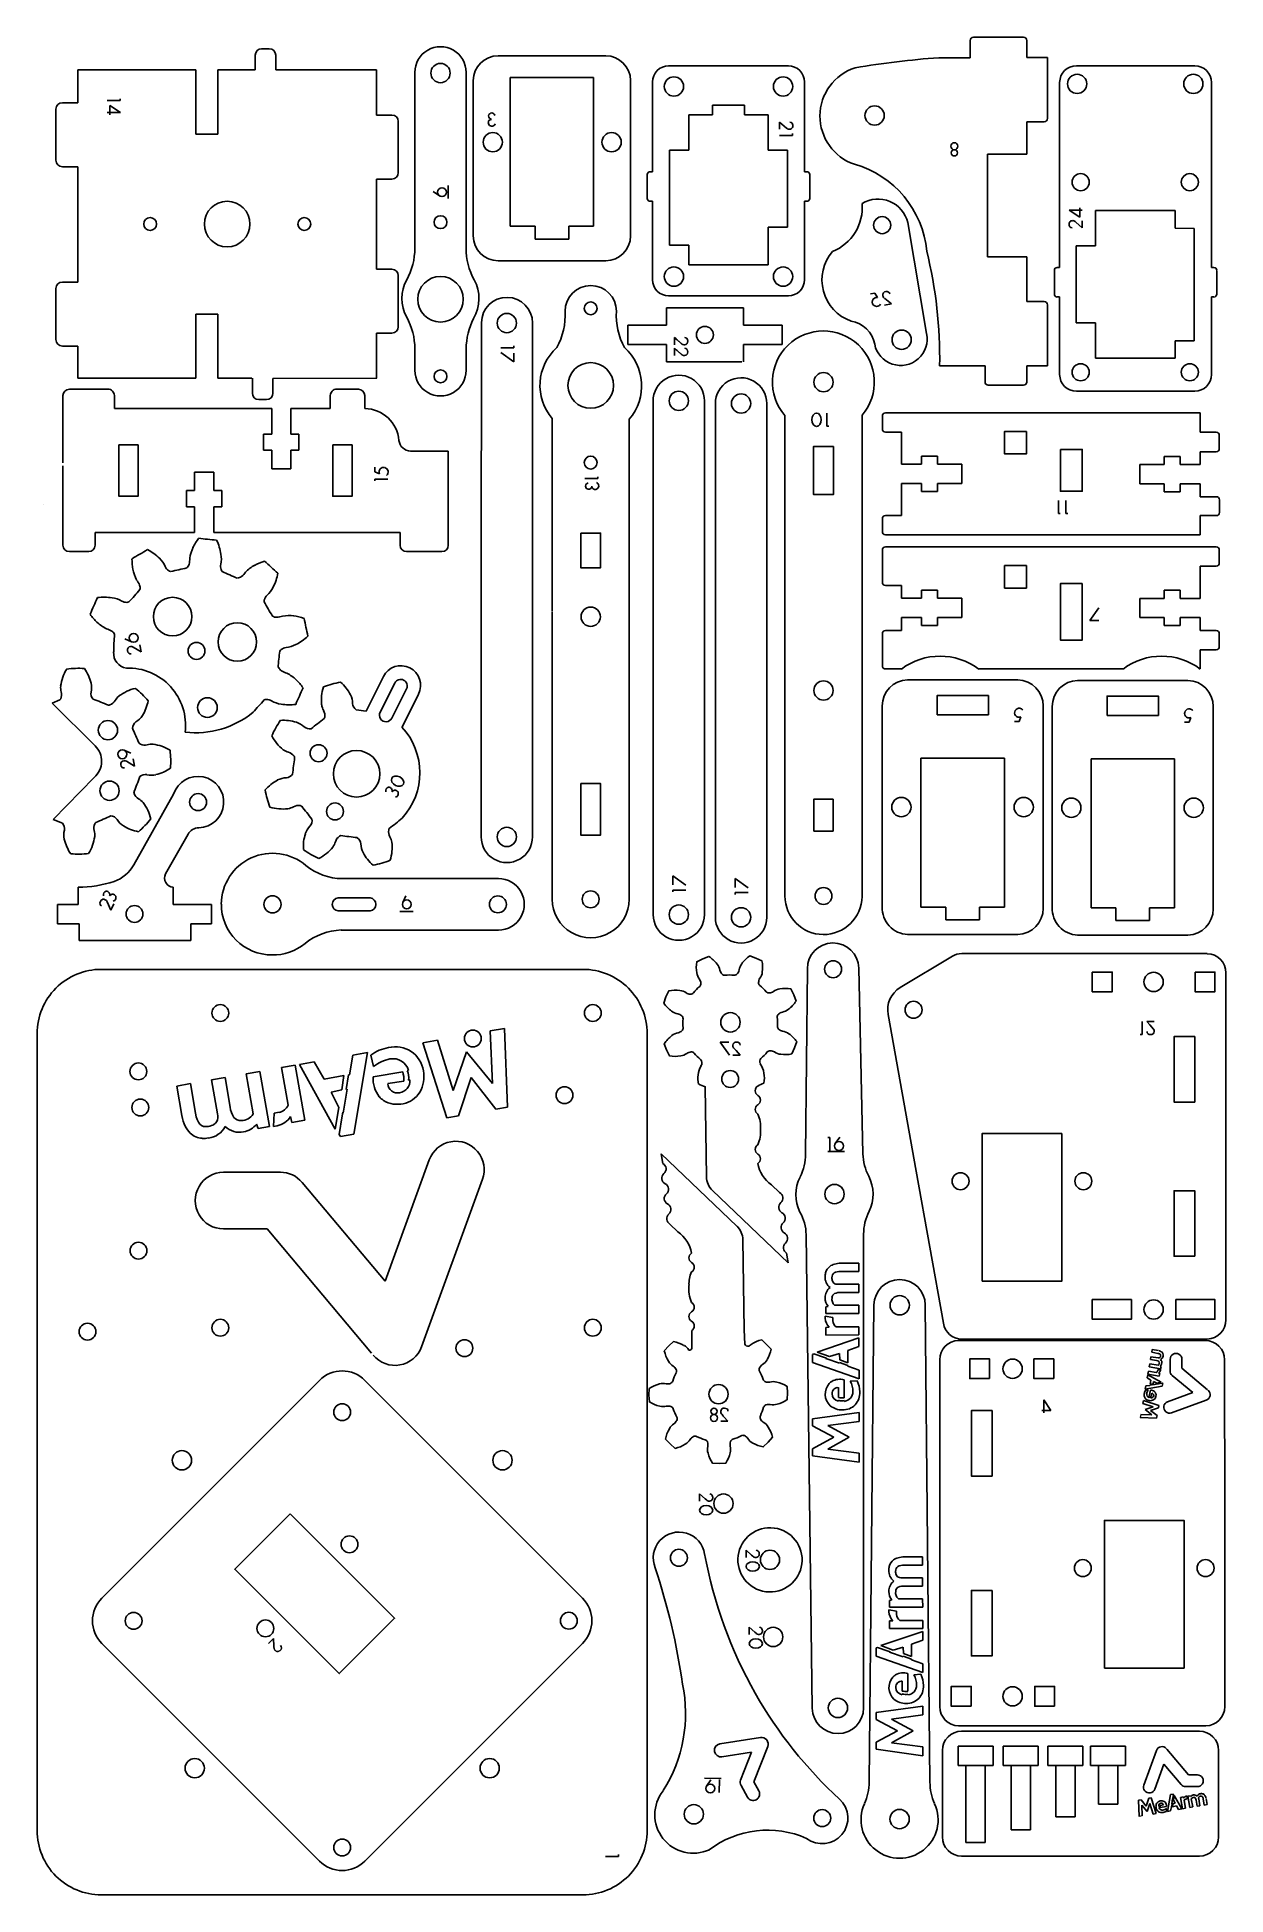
# Model space of a CAD drawing. Header units: centimetres. Extents: x -0.1 to 18.5, y -0.1 to 28.9.
import ezdxf

# ---------------------------------------------------------------- set-up
doc = ezdxf.new("R2010")
doc.units = ezdxf.units.CM
doc.header["$MEASUREMENT"] = 0
for name, color, linetype in [('First Cuts', 1, 'Continuous'), ('Last Cut', 250, 'Continuous'), ('Layer 1', 3, 'Continuous'), ('Vector Etch', 5, 'Continuous')]:
    doc.layers.add(name, color=color, linetype=linetype)

msp = doc.modelspace()

# ---------------------------------------------------------------- linework, layer by layer
at = {"layer": 'First Cuts'}
for p, q in [((8.614, 28.229), (7.314, 28.229)), ((7.314, 25.912), (7.314, 28.229)), ((8.614, 28.229), (8.614, 25.912)), ((10.965, 27.797), (10.465, 27.797)), ((10.465, 27.797), (10.465, 27.647)), ((10.965, 27.647), (10.965, 27.797)), ((10.465, 27.647), (10.095, 27.647)), ((10.095, 27.647), (10.095, 27.097)), ((11.335, 27.647), (10.965, 27.647)), ((11.335, 27.097), (11.335, 27.647)), ((9.795, 27.097), (9.795, 25.617)), ((10.095, 27.097), (9.795, 27.097)), ((11.635, 27.097), (11.335, 27.097)), ((11.635, 25.897), (11.635, 27.097)), ((17.669, 26.157), (16.429, 26.157)), ((16.429, 26.157), (16.429, 25.607)), ((17.669, 25.882), (17.669, 26.157)), ((7.702, 25.912), (7.314, 25.912)), ((7.702, 25.712), (7.702, 25.912)), ((8.614, 25.912), (8.226, 25.912)), ((8.226, 25.912), (8.226, 25.712)), ((11.335, 25.308), (11.335, 25.897)), ((11.335, 25.897), (11.635, 25.897)), ((17.969, 25.877), (17.669, 25.882)), ((17.969, 24.127), (17.969, 25.877)), ((8.226, 25.712), (7.702, 25.712)), ((9.795, 25.617), (10.095, 25.617)), ((10.095, 25.617), (10.095, 25.308)), ((16.129, 25.607), (16.129, 24.407)), ((16.429, 25.607), (16.129, 25.607)), ((10.095, 25.308), (11.335, 25.308)), ((16.129, 24.407), (16.429, 24.407)), ((16.429, 24.407), (16.429, 23.857)), ((17.669, 23.857), (17.669, 24.127)), ((17.669, 24.127), (17.969, 24.127)), ((16.429, 23.857), (17.669, 23.857)), ((18.061, 19.018), (18.061, 19.318)), ((5.518, 18.799), (5.29, 18.343)), ((5.701, 18.708), (5.472, 18.252)), ((13.712, 15.311), (13.712, 17.628)), ((13.712, 17.628), (15.012, 17.628)), ((15.012, 17.628), (15.012, 15.311)), ((16.36, 15.301), (16.36, 17.618)), ((16.36, 17.618), (17.66, 17.618)), ((17.66, 17.618), (17.66, 15.301)), ((4.634, 15.454), (5.134, 15.454)), ((5.134, 15.253), (4.634, 15.253)), ((14.1, 15.311), (13.712, 15.311)), ((14.1, 15.111), (14.1, 15.311)), ((14.624, 15.111), (14.1, 15.111)), ((15.012, 15.311), (14.624, 15.311)), ((14.624, 15.311), (14.624, 15.111)), ((16.748, 15.301), (16.36, 15.301)), ((16.748, 15.101), (16.748, 15.301)), ((17.272, 15.101), (16.748, 15.101)), ((17.66, 15.301), (17.272, 15.301)), ((17.272, 15.301), (17.272, 15.101)), ((10.582, 2.281), (11.215, 2.38)), ((11.072, 2.151), (10.613, 2.08)), ((10.904, 1.718), (11.072, 2.151)), ((11.325, 2.242), (11.111, 1.689)), ((14.289, 2.245), (14.834, 2.245)), ((14.289, 1.945), (14.289, 2.245)), ((14.834, 2.245), (14.834, 1.945)), ((14.993, 2.245), (15.539, 2.245)), ((14.993, 1.945), (14.993, 2.245)), ((15.539, 2.245), (15.539, 1.945)), ((15.688, 2.245), (16.234, 2.245)), ((15.688, 1.945), (15.688, 2.245)), ((16.234, 2.245), (16.234, 1.945)), ((16.353, 2.245), (16.898, 2.245)), ((16.353, 1.945), (16.353, 2.245)), ((16.898, 2.245), (16.898, 1.945)), ((14.834, 1.945), (14.289, 1.945)), ((14.411, 0.745), (14.411, 1.945)), ((14.411, 1.945), (14.711, 1.945)), ((14.711, 1.945), (14.711, 0.745)), ((15.539, 1.945), (14.993, 1.945)), ((15.116, 0.945), (15.116, 1.945)), ((15.116, 1.945), (15.416, 1.945)), ((15.416, 1.945), (15.416, 0.945)), ((16.234, 1.945), (15.688, 1.945)), ((15.811, 1.145), (15.811, 1.945)), ((15.811, 1.945), (16.111, 1.945)), ((16.111, 1.945), (16.111, 1.145)), ((16.898, 1.945), (16.353, 1.945)), ((16.476, 1.345), (16.476, 1.945)), ((16.476, 1.945), (16.776, 1.945)), ((16.776, 1.945), (16.776, 1.345)), ((11.009, 1.453), (10.91, 1.633)), ((11.111, 1.689), (11.187, 1.551)), ((16.776, 1.345), (16.476, 1.345)), ((15.416, 0.945), (15.116, 0.945)), ((16.111, 1.145), (15.811, 1.145)), ((14.711, 0.745), (14.411, 0.745))]:
    msp.add_line(p, q, dxfattribs=at)
for points in [[(15.354, 22.715), (15.014, 22.715), (15.014, 22.365), (15.354, 22.365)], [(1.221, 22.507), (1.521, 22.507), (1.521, 21.707), (1.221, 21.707)], [(4.553, 22.507), (4.853, 22.507), (4.853, 21.707), (4.553, 21.707)], [(12.349, 22.483), (12.039, 22.483), (12.039, 21.733), (12.349, 21.733)], [(15.883, 22.435), (16.223, 22.435), (16.223, 21.785), (15.883, 21.785)], [(8.414, 21.132), (8.724, 21.132), (8.724, 20.594), (8.414, 20.594)], [(15.354, 20.627), (15.014, 20.627), (15.014, 20.278), (15.354, 20.278)], [(16.223, 20.347), (15.883, 20.347), (15.883, 19.468), (16.223, 19.468)], [(13.962, 18.304), (14.762, 18.304), (14.762, 18.604), (13.962, 18.604)], [(16.61, 18.295), (17.41, 18.295), (17.41, 18.595), (16.61, 18.595)], [(8.414, 17.232), (8.724, 17.232), (8.724, 16.432), (8.414, 16.432)], [(12.344, 16.993), (12.044, 16.993), (12.044, 16.493), (12.344, 16.493)], [(16.38, 14.299), (16.38, 13.991), (16.69, 13.992), (16.69, 14.299)], [(17.98, 14.299), (17.98, 13.991), (18.29, 13.991), (18.29, 14.299)], [(17.975, 12.275), (17.655, 12.275), (17.655, 13.295), (17.975, 13.295)], [(14.665, 9.485), (15.905, 9.485), (15.905, 11.785), (14.665, 11.785)], [(17.975, 9.875), (17.655, 9.875), (17.655, 10.895), (17.975, 10.895)], [(16.38, 9.199), (16.38, 8.892), (16.99, 8.892), (16.99, 9.199)], [(17.68, 9.199), (17.68, 8.892), (18.29, 8.892), (18.29, 9.199)], [(14.781, 7.968), (14.781, 8.276), (14.471, 8.276), (14.471, 7.968)], [(15.781, 7.968), (15.781, 8.276), (15.471, 8.276), (15.471, 7.968)], [(14.819, 7.472), (14.499, 7.472), (14.499, 6.452), (14.819, 6.452)], [(3.89, 5.865), (5.516, 4.239), (4.652, 3.376), (3.027, 5.001)], [(16.569, 3.462), (17.809, 3.462), (17.809, 5.762), (16.569, 5.762)], [(14.819, 4.672), (14.499, 4.672), (14.499, 3.652), (14.819, 3.652)], [(14.494, 2.868), (14.494, 3.176), (14.184, 3.176), (14.184, 2.868)], [(15.794, 2.868), (15.794, 3.176), (15.484, 3.176), (15.484, 2.868)]]:
    msp.add_lwpolyline(points, close=True, dxfattribs=at)
for centre, radius in [((6.23, 28.296), 0.15), ((9.865, 28.087), 0.15), ((11.565, 28.087), 0.15), ((16.144, 28.127), 0.15), ((17.954, 28.127), 0.15), ((12.99, 27.635), 0.15), ((7.044, 27.219), 0.15), ((8.894, 27.219), 0.15), ((16.199, 26.597), 0.133), ((17.899, 26.597), 0.133), ((2.908, 25.945), 0.355), ((13.108, 25.928), 0.133), ((9.865, 25.127), 0.15), ((11.565, 25.127), 0.15), ((6.23, 24.774), 0.355), ((7.263, 24.403), 0.15), ((10.348, 24.219), 0.132), ((13.411, 24.144), 0.15), ((8.569, 23.432), 0.355), ((16.199, 23.637), 0.133), ((17.899, 23.637), 0.133), ((12.194, 23.483), 0.15), ((9.941, 23.193), 0.15), ((10.911, 23.151), 0.15), ((2.058, 19.833), 0.3), ((8.569, 19.831), 0.15), ((3.066, 19.438), 0.3), ((2.43, 19.298), 0.132), ((12.194, 18.683), 0.15), ((2.6, 18.416), 0.153), ((1.051, 18.065), 0.15), ((4.332, 17.706), 0.132), ((4.923, 17.386), 0.362), ((1.076, 17.122), 0.15), ((2.454, 16.945), 0.132), ((4.587, 16.799), 0.132), ((13.407, 16.867), 0.15), ((15.312, 16.867), 0.15), ((16.054, 16.857), 0.15), ((17.96, 16.857), 0.15), ((7.263, 16.403), 0.15), ((1.465, 15.203), 0.131), ((3.614, 15.353), 0.133), ((7.124, 15.353), 0.132), ((8.568, 15.431), 0.132), ((9.941, 15.193), 0.15), ((12.194, 15.483), 0.132), ((10.911, 15.151), 0.15), ((12.343, 14.342), 0.132), ((17.335, 14.145), 0.15), ((2.801, 13.661), 0.131), ((8.601, 13.661), 0.131), ((10.745, 13.516), 0.151), ((13.597, 13.712), 0.132), ((6.734, 13.263), 0.131), ((1.525, 12.752), 0.131), ((10.741, 12.634), 0.132), ((8.162, 12.383), 0.131), ((1.555, 12.191), 0.131), ((12.366, 10.842), 0.15), ((14.329, 11.042), 0.132), ((16.241, 11.042), 0.132), ((1.526, 9.961), 0.131), ((13.381, 9.111), 0.15), ((17.335, 9.045), 0.15), ((0.733, 8.7), 0.131), ((2.801, 8.761), 0.131), ((8.601, 8.761), 0.131), ((6.602, 8.442), 0.131), ((15.139, 8.122), 0.15), ((10.56, 7.726), 0.15), ((4.699, 7.446), 0.131), ((2.203, 6.697), 0.15), ((7.195, 6.697), 0.15), ((10.637, 6.023), 0.15), ((4.812, 5.389), 0.131), ((9.943, 5.179), 0.132), ((11.361, 5.147), 0.15), ((16.233, 5.019), 0.132), ((18.144, 5.019), 0.132), ((1.451, 4.198), 0.131), ((3.503, 4.08), 0.131), ((8.229, 4.199), 0.131), ((11.411, 3.947), 0.15), ((12.419, 2.842), 0.15), ((15.139, 3.022), 0.15), ((2.403, 1.903), 0.15), ((6.996, 1.903), 0.15), ((10.175, 1.186), 0.15), ((12.174, 1.127), 0.132), ((13.379, 1.111), 0.15), ((4.698, 0.669), 0.131)]:
    msp.add_circle(centre, radius, dxfattribs=at)
for centre, radius, start, end in [((5.61, 18.753), 0.102, 333.3508, 153.3433), ((5.381, 18.298), 0.102, 153.3414, 333.3527), ((4.645, 15.353), 0.101, 96.1128, 263.8872), ((5.124, 15.353), 0.101, 276.1078, 83.8922), ((11.23, 2.279), 0.102, 338.8543, 98.8567), ((10.597, 2.181), 0.102, 98.8622, 278.8465), ((10.999, 1.682), 0.102, 158.8641, 208.8584), ((11.098, 1.502), 0.102, 208.8635, 28.858)]:
    msp.add_arc(centre, radius, start, end, dxfattribs=at)
at = {"layer": 'Last Cut'}
msp.add_lwpolyline([(8.448, 14.341), (0.948, 14.341, 0.414214), (-0.052, 13.341), (-0.052, 0.931, 0.414214), (0.948, -0.069), (8.448, -0.069, 0.414214), (9.448, 0.931), (9.448, 13.341, 0.414214)], format="xyb", close=True, dxfattribs=at)
at = {"layer": 'Layer 1'}
for p, q in [((3.444, 28.674), (3.564, 28.674)), ((14.48, 28.535), (14.48, 28.805)), ((14.53, 28.855), (15.31, 28.855)), ((15.36, 28.805), (15.36, 28.537)), ((3.344, 28.574), (3.344, 28.344)), ((3.664, 28.344), (3.664, 28.574)), ((7.126, 28.565), (8.803, 28.565)), ((9.783, 28.407), (11.647, 28.407)), ((13.99, 28.535), (14.48, 28.535)), ((15.36, 28.537), (15.6, 28.537)), ((15.36, 28.537), (15.68, 28.537)), ((15.68, 28.537), (15.68, 27.587)), ((17.977, 28.41), (16.132, 28.41)), ((0.581, 28.344), (0.581, 28.196)), ((0.581, 28.344), (1.445, 28.344)), ((0.581, 28.344), (0.581, 27.834)), ((2.421, 28.344), (1.445, 28.344)), ((2.421, 28.344), (2.421, 27.344)), ((3.344, 28.344), (2.761, 28.344)), ((2.761, 27.344), (2.761, 28.344)), ((5.233, 28.344), (3.664, 28.344)), ((5.232, 28.344), (5.232, 27.642)), ((5.83, 28.306), (5.83, 25.57)), ((6.63, 28.306), (6.63, 25.982)), ((6.739, 25.759), (6.739, 28.179)), ((9.189, 28.179), (9.189, 27.242)), ((9.533, 27.553), (9.533, 28.157)), ((11.897, 28.157), (11.897, 26.759)), ((15.872, 28.15), (15.872, 25.615)), ((18.237, 25.269), (18.237, 28.15)), ((0.341, 27.834), (0.581, 27.834)), ((0.241, 26.938), (0.241, 27.734)), ((5.232, 27.642), (5.472, 27.642)), ((5.572, 27.542), (5.572, 26.746)), ((9.533, 27.553), (9.533, 26.759)), ((15.36, 27.537), (15.36, 27.033)), ((15.63, 27.537), (15.36, 27.537)), ((2.761, 27.344), (2.421, 27.344)), ((9.189, 25.759), (9.189, 27.242)), ((15.36, 27.033), (14.75, 27.033)), ((14.75, 25.433), (14.75, 27.033)), ((0.581, 26.838), (0.341, 26.838)), ((0.581, 26.838), (0.581, 25.042)), ((5.472, 26.646), (5.232, 26.646)), ((5.232, 26.646), (5.232, 25.242)), ((9.45, 26.714), (9.45, 26.344)), ((9.533, 26.759), (9.495, 26.759)), ((11.897, 26.759), (11.935, 26.759)), ((11.98, 26.714), (11.98, 26.344)), ((9.533, 26.299), (9.495, 26.299)), ((9.533, 26.299), (9.533, 25.078)), ((11.897, 26.299), (11.897, 25.078)), ((11.897, 26.299), (11.935, 26.299)), ((6.63, 25.982), (6.63, 25.57)), ((13.506, 25.967), (13.799, 24.239)), ((15.872, 25.615), (15.872, 25.269)), ((5.232, 25.242), (5.472, 25.242)), ((8.803, 25.373), (7.126, 25.373)), ((15.361, 25.433), (14.75, 25.433)), ((15.36, 24.737), (15.361, 25.433)), ((15.79, 25.224), (15.79, 24.854)), ((15.872, 25.269), (15.835, 25.269)), ((18.274, 25.269), (18.237, 25.269)), ((18.319, 24.854), (18.319, 25.224)), ((0.241, 24.146), (0.241, 24.942)), ((0.341, 25.042), (0.581, 25.042)), ((5.572, 25.142), (5.572, 24.346)), ((10.947, 24.64), (9.749, 24.64)), ((9.749, 24.64), (9.749, 24.369)), ((11.647, 24.828), (9.783, 24.828)), ((10.947, 24.64), (10.947, 24.369)), ((15.36, 24.737), (15.63, 24.737)), ((15.68, 24.687), (15.68, 23.737)), ((15.835, 24.809), (15.872, 24.809)), ((15.872, 24.809), (15.872, 23.601)), ((18.237, 23.601), (18.237, 24.809)), ((18.237, 24.809), (18.274, 24.809)), ((2.421, 24.54), (2.761, 24.54)), ((2.421, 23.544), (2.421, 24.54)), ((2.761, 24.54), (2.761, 23.544)), ((6.863, 20.423), (6.867, 24.412)), ((7.663, 24.403), (7.663, 16.403)), ((9.749, 24.369), (9.147, 24.369)), ((9.147, 24.369), (9.147, 24.069)), ((9.147, 24.324), (9.147, 24.114)), ((10.947, 24.369), (11.548, 24.369)), ((11.548, 24.219), (11.548, 24.369)), ((11.548, 24.369), (11.548, 24.069)), ((11.548, 24.324), (11.548, 24.114)), ((0.581, 24.046), (0.341, 24.046)), ((0.581, 24.046), (0.581, 23.544)), ((5.472, 24.246), (5.232, 24.246)), ((5.232, 24.246), (5.233, 23.544)), ((9.147, 24.069), (9.749, 24.069)), ((9.749, 23.798), (9.749, 24.069)), ((10.947, 23.798), (10.947, 24.069)), ((11.548, 24.069), (10.947, 24.069)), ((11.548, 24.069), (11.548, 24.219)), ((5.83, 24.001), (5.83, 23.668)), ((6.63, 24.001), (6.63, 23.668)), ((9.749, 23.798), (10.921, 23.798)), ((14.71, 23.737), (14.003, 23.737)), ((14.71, 23.485), (14.71, 23.737)), ((15.68, 23.737), (15.36, 23.737)), ((15.36, 23.737), (15.36, 23.485)), ((0.581, 23.544), (2.421, 23.544)), ((2.761, 23.544), (3.292, 23.544)), ((3.3, 23.544), (3.3, 23.312)), ((3.62, 23.542), (5.236, 23.544)), ((3.62, 23.312), (3.62, 23.542)), ((15.31, 23.435), (14.76, 23.435)), ((0.351, 23.274), (0.351, 22.228)), ((0.451, 23.374), (1.051, 23.374)), ((1.151, 23.274), (1.151, 23.074)), ((3.4, 23.212), (3.52, 23.212)), ((4.514, 23.274), (4.514, 23.074)), ((4.614, 23.374), (4.951, 23.374)), ((5.051, 23.274), (5.051, 23.071)), ((9.541, 23.189), (9.541, 19.05)), ((10.341, 23.193), (10.341, 15.193)), ((10.51, 23.147), (10.511, 19.009)), ((11.311, 23.151), (11.311, 15.151)), ((16.132, 23.341), (17.977, 23.341)), ((1.151, 23.074), (3.601, 23.074)), ((3.601, 23.074), (3.601, 22.674)), ((3.901, 22.674), (3.901, 23.074)), ((4.514, 23.074), (3.901, 23.074)), ((9.169, 22.907), (9.169, 15.432)), ((11.593, 22.964), (11.594, 19.283)), ((12.794, 22.968), (12.794, 15.475)), ((13.111, 22.955), (13.111, 22.755)), ((13.161, 23.005), (18.061, 23.005)), ((18.061, 22.705), (18.061, 23.005)), ((3.601, 22.674), (3.476, 22.674)), ((3.476, 22.674), (3.476, 22.424)), ((4.026, 22.674), (3.901, 22.674)), ((4.026, 22.424), (4.026, 22.674)), ((13.408, 22.705), (13.161, 22.705)), ((13.408, 22.205), (13.408, 22.705)), ((18.308, 22.705), (18.061, 22.705)), ((18.358, 22.655), (18.358, 22.45)), ((3.476, 22.424), (3.601, 22.424)), ((3.601, 22.424), (3.601, 22.134)), ((3.901, 22.134), (3.901, 22.424)), ((3.901, 22.424), (4.026, 22.424)), ((6.351, 22.41), (5.763, 22.41)), ((6.351, 20.944), (6.351, 22.41)), ((13.718, 22.205), (13.718, 22.33)), ((13.718, 22.33), (13.968, 22.33)), ((13.968, 22.33), (13.968, 22.205)), ((17.501, 22.2), (17.501, 22.325)), ((17.501, 22.325), (17.751, 22.325)), ((17.751, 22.325), (17.751, 22.2)), ((18.061, 22.2), (18.061, 22.4)), ((18.061, 22.4), (18.308, 22.4)), ((0.351, 20.944), (0.351, 22.182)), ((2.401, 21.794), (2.401, 22.084)), ((2.401, 22.084), (2.701, 22.084)), ((2.701, 22.084), (2.701, 21.794)), ((3.601, 22.134), (3.901, 22.134)), ((13.408, 22.205), (13.718, 22.205)), ((13.968, 22.205), (14.348, 22.205)), ((14.348, 22.205), (14.348, 21.905)), ((17.121, 21.9), (17.121, 22.2)), ((17.121, 22.2), (17.501, 22.2)), ((17.751, 22.2), (18.061, 22.2)), ((2.276, 21.544), (2.276, 21.794)), ((2.276, 21.794), (2.401, 21.794)), ((2.701, 21.794), (2.826, 21.794)), ((2.826, 21.794), (2.826, 21.544)), ((13.718, 21.905), (13.408, 21.905)), ((13.408, 21.905), (13.408, 21.405)), ((13.718, 21.78), (13.718, 21.905)), ((13.968, 21.78), (13.718, 21.78)), ((14.348, 21.905), (13.968, 21.905)), ((13.968, 21.905), (13.968, 21.78)), ((17.501, 21.9), (17.121, 21.9)), ((17.501, 21.775), (17.501, 21.9)), ((17.751, 21.775), (17.501, 21.775)), ((18.061, 21.9), (17.751, 21.9)), ((17.751, 21.9), (17.751, 21.775)), ((18.061, 21.7), (18.061, 21.9)), ((18.311, 21.7), (18.061, 21.7)), ((2.401, 21.544), (2.276, 21.544)), ((2.401, 21.144), (2.401, 21.544)), ((2.826, 21.544), (2.701, 21.544)), ((2.701, 21.544), (2.701, 21.144)), ((13.161, 21.405), (13.408, 21.405)), ((18.311, 21.405), (18.061, 21.405)), ((18.061, 21.405), (18.061, 21.105)), ((18.361, 21.65), (18.361, 21.455)), ((0.851, 20.944), (0.851, 21.144)), ((0.851, 21.144), (2.401, 21.144)), ((2.701, 21.144), (5.601, 21.144)), ((5.601, 21.144), (5.601, 20.944)), ((13.111, 21.355), (13.111, 21.155)), ((0.451, 20.844), (0.751, 20.844)), ((5.701, 20.844), (6.251, 20.844)), ((13.111, 20.867), (13.111, 20.368)), ((18.061, 21.105), (13.161, 21.105)), ((13.161, 20.917), (18.308, 20.917)), ((18.358, 20.867), (18.358, 20.667)), ((18.061, 20.617), (18.308, 20.617)), ((18.061, 20.617), (18.061, 20.117)), ((6.863, 16.403), (6.863, 20.423)), ((13.161, 20.318), (13.408, 20.318)), ((13.408, 20.318), (13.408, 20.118)), ((13.408, 20.118), (13.718, 20.118)), ((13.718, 20.118), (13.718, 20.243)), ((13.718, 20.243), (13.968, 20.243)), ((13.968, 20.243), (13.968, 20.118)), ((13.968, 20.118), (14.348, 20.118)), ((14.348, 20.118), (14.348, 19.818)), ((17.121, 19.817), (17.121, 20.117)), ((17.121, 20.117), (17.501, 20.117)), ((17.501, 20.117), (17.501, 20.242)), ((17.501, 20.242), (17.751, 20.242)), ((17.751, 20.242), (17.751, 20.117)), ((17.751, 20.117), (18.061, 20.117)), ((7.969, 15.432), (7.969, 19.902)), ((13.718, 19.818), (13.408, 19.818)), ((13.408, 19.818), (13.408, 19.617)), ((13.718, 19.693), (13.718, 19.818)), ((13.968, 19.693), (13.718, 19.693)), ((14.348, 19.818), (13.968, 19.818)), ((13.968, 19.818), (13.968, 19.693)), ((17.501, 19.817), (17.121, 19.817)), ((17.501, 19.692), (17.501, 19.817)), ((17.751, 19.692), (17.501, 19.692)), ((18.061, 19.817), (17.751, 19.817)), ((17.751, 19.817), (17.751, 19.692)), ((18.061, 19.617), (18.061, 19.817)), ((13.111, 19.068), (13.111, 19.567)), ((13.408, 19.617), (13.161, 19.617)), ((18.308, 19.617), (18.061, 19.617)), ((18.358, 19.368), (18.358, 19.567)), ((11.594, 19.283), (11.594, 15.483)), ((18.308, 19.318), (18.061, 19.318)), ((18.061, 19.318), (18.061, 19.018)), ((5.07, 18.36), (5.341, 18.9)), ((9.541, 15.193), (9.541, 19.05)), ((10.511, 15.151), (10.511, 19.009)), ((13.161, 19.018), (13.408, 19.018)), ((13.504, 18.849), (15.22, 18.849)), ((14.611, 19.018), (16.858, 19.018)), ((16.152, 18.839), (17.868, 18.839)), ((0.301, 18.535), (0.183, 18.483)), ((5.631, 18.114), (5.888, 18.625)), ((0.183, 18.483), (0.852, 17.823)), ((13.109, 16.803), (13.109, 18.442)), ((15.616, 18.442), (15.616, 15.291)), ((15.757, 16.754), (15.757, 18.432)), ((18.263, 18.432), (18.263, 15.282)), ((0.198, 16.672), (0.839, 17.329)), ((2.074, 17.068), (1.453, 15.967)), ((13.109, 16.803), (13.109, 15.314)), ((0.342, 16.616), (0.198, 16.672)), ((15.757, 16.754), (15.757, 15.304)), ((1.948, 15.826), (2.299, 16.444)), ((0.586, 15.621), (0.586, 15.35)), ((2.065, 15.621), (2.065, 15.35)), ((7.134, 15.753), (4.699, 15.753)), ((0.266, 15.35), (0.266, 15.05)), ((0.586, 15.35), (0.266, 15.35)), ((2.065, 15.35), (2.666, 15.35)), ((2.666, 15.35), (2.666, 15.05)), ((0.266, 15.05), (0.602, 15.05)), ((0.602, 14.791), (0.602, 15.05)), ((2.34, 14.791), (2.34, 15.05)), ((2.666, 15.05), (2.34, 15.05)), ((2.666, 15.305), (2.666, 15.095)), ((2.34, 14.791), (0.602, 14.791)), ((5.359, 14.953), (4.684, 14.953)), ((5.359, 14.953), (7.134, 14.953)), ((13.504, 14.885), (15.22, 14.885)), ((16.152, 14.875), (17.868, 14.875)), ((14.201, 14.545), (13.387, 14.056)), ((18.17, 14.585), (14.347, 14.585)), ((11.916, 11.464), (11.943, 14.351)), ((12.743, 14.361), (12.809, 11.47)), ((18.46, 14.285), (18.46, 8.885)), ((13.201, 13.638), (13.638, 11.197)), ((10.354, 12.512), (10.372, 11.109)), ((9.691, 11.318), (9.668, 11.468)), ((9.668, 11.468), (10.847, 10.342)), ((13.638, 11.197), (14.061, 8.831)), ((11.643, 9.773), (10.464, 10.898)), ((11.385, 10.987), (11.509, 10.867)), ((9.926, 10.253), (9.802, 10.374)), ((10.958, 8.729), (10.939, 10.132)), ((11.922, 10.211), (12.019, 2.837)), ((12.819, 10.217), (12.819, 2.842)), ((11.62, 9.923), (11.643, 9.773)), ((12.98, 9.115), (12.906, 1.686)), ((13.852, 1.686), (13.78, 9.115)), ((10.142, 8.716), (10.144, 8.442)), ((10.958, 8.729), (10.968, 8.506)), ((9.715, 8.4), (9.784, 8.477)), ((9.784, 8.477), (9.86, 8.547)), ((11.232, 8.571), (11.308, 8.502)), ((11.308, 8.502), (11.378, 8.426)), ((14.299, 8.562), (18.141, 8.562)), ((14.347, 8.585), (18.17, 8.585)), ((14.006, 2.862), (14.006, 8.262)), ((18.442, 5.807), (18.441, 8.262)), ((0.956, 4.552), (4.345, 7.941)), ((5.053, 7.941), (8.441, 4.553)), ((18.442, 2.862), (18.442, 5.807)), ((4.344, 0.456), (0.956, 3.845)), ((8.441, 3.846), (6.774, 2.179)), ((14.299, 2.562), (18.149, 2.562)), ((14.345, 2.479), (18.048, 2.479)), ((6.774, 2.179), (5.051, 0.456)), ((14.045, 2.179), (14.045, 1.499)), ((18.348, 2.179), (18.348, 0.834)), ((14.045, 1.499), (14.045, 0.834)), ((18.048, 0.534), (14.345, 0.534))]:
    msp.add_line(p, q, dxfattribs=at)
at = {"layer": 'Layer 1', "color": 3}
msp.add_line((7.969, 22.917), (7.969, 19.911), dxfattribs=at)
at = {"layer": 'Layer 1'}
for points in [[(10.168, 13.973, -0.048025), (10.266, 14.075, 0.233716), (10.284, 14.123, 0.12831), (10.262, 14.188, -0.135942), (10.221, 14.285, -0.086004), (10.221, 14.458), (10.313, 14.504), (10.41, 14.541, -0.086004), (10.537, 14.423, -0.135942), (10.581, 14.328, 0.12831), (10.614, 14.267, 0.233716), (10.661, 14.249)], [(10.661, 14.249, -0.048025), (10.802, 14.25, 0.233716), (10.849, 14.27, 0.12831), (10.88, 14.331, -0.135942), (10.921, 14.428, -0.086004), (11.045, 14.55), (11.142, 14.516), (11.236, 14.473, -0.086004), (11.241, 14.299, -0.135942), (11.203, 14.201, 0.12831), (11.183, 14.135, 0.233716), (11.203, 14.088)], [(10.009, 13.431, -0.048025), (10.007, 13.572, 0.233716), (9.987, 13.619, 0.12831), (9.925, 13.65, -0.135942), (9.829, 13.691, -0.086004), (9.707, 13.814), (9.74, 13.912), (9.784, 14.006, -0.086004), (9.957, 14.011, -0.135942), (10.055, 13.974, 0.12831), (10.121, 13.954, 0.233716), (10.168, 13.973)], [(11.201, 14.09, -0.048025), (11.302, 13.992, 0.233716), (11.35, 13.974, 0.12831), (11.415, 13.996, -0.135942), (11.512, 14.036, -0.086004), (11.686, 14.036), (11.731, 13.943), (11.768, 13.846, -0.086004), (11.649, 13.72, -0.135942), (11.554, 13.676, 0.12831), (11.493, 13.643, 0.233716), (11.474, 13.596)], [(11.474, 13.597, -0.048025), (11.476, 13.456, 0.233716), (11.496, 13.409, 0.12831), (11.558, 13.379, -0.135942), (11.655, 13.338, -0.086004), (11.778, 13.216), (11.744, 13.118), (11.701, 13.024, -0.086004), (11.528, 13.018, -0.135942), (11.43, 13.055, 0.12831), (11.364, 13.074, 0.233716), (11.317, 13.054)], [(10.281, 12.939, -0.048025), (10.18, 13.037, 0.233716), (10.133, 13.055, 0.12831), (10.067, 13.033, -0.135942), (9.97, 12.993, -0.086004), (9.797, 12.994), (9.751, 13.086), (9.715, 13.183, -0.086004), (9.834, 13.31, -0.135942), (9.929, 13.353, 0.12831), (9.99, 13.386, 0.233716), (10.009, 13.433)], [(9.909, 7.37, -0.048025), (9.854, 7.5, 0.233716), (9.817, 7.535, 0.12831), (9.748, 7.54, -0.135942), (9.643, 7.54, -0.086004), (9.483, 7.607), (9.476, 7.71), (9.48, 7.813, -0.086004), (9.638, 7.885, -0.135942), (9.743, 7.888, 0.12831), (9.812, 7.895, 0.233716), (9.847, 7.932)], [(11.199, 8.084, -0.048025), (11.255, 7.955, 0.233716), (11.292, 7.92, 0.12831), (11.36, 7.915, -0.135942), (11.465, 7.915, -0.086004), (11.626, 7.848), (11.632, 7.745), (11.629, 7.642, -0.086004), (11.471, 7.57, -0.135942), (11.366, 7.566, 0.12831), (11.298, 7.559, 0.233716), (11.262, 7.523)], [(11.262, 7.523, -0.048025), (11.211, 7.391, 0.233716), (11.212, 7.341, 0.12831), (11.257, 7.289, -0.135942), (11.332, 7.215, -0.086004), (11.399, 7.055), (11.331, 6.977), (11.256, 6.906, -0.086004), (11.093, 6.966, -0.135942), (11.016, 7.038, 0.12831), (10.962, 7.081, 0.233716), (10.911, 7.08)], [(10.35, 7.017, -0.048025), (10.219, 7.07, 0.233716), (10.168, 7.068, 0.12831), (10.116, 7.023, -0.135942), (10.042, 6.949, -0.086004), (9.882, 6.883), (9.804, 6.951), (9.733, 7.027, -0.086004), (9.794, 7.189, -0.135942), (9.866, 7.266, 0.12831), (9.91, 7.319, 0.233716), (9.909, 7.37)], [(10.911, 7.08, -0.048025), (10.782, 7.024, 0.233716), (10.746, 6.988, 0.12831), (10.741, 6.919, -0.135942), (10.741, 6.814, -0.086004), (10.674, 6.654), (10.571, 6.647), (10.468, 6.651, -0.086004), (10.396, 6.809, -0.135942), (10.393, 6.914, 0.12831), (10.386, 6.983, 0.233716), (10.35, 7.018)]]:
    msp.add_lwpolyline(points, format="xyb", dxfattribs=at)
for centre, radius, start, end in [((3.444, 28.574), 0.1, 90, 180), ((3.564, 28.574), 0.1, 0, 90), ((6.23, 28.306), 0.4, 359.9989, 180.0011), ((14.53, 28.805), 0.05, 90, 180), ((15.31, 28.805), 0.05, 359.9994, 90), ((7.127, 28.178), 0.387, 90.1662, 179.8324), ((8.802, 28.178), 0.387, 0.1676, 89.8338), ((9.783, 28.156), 0.251, 90.1853, 179.8147), ((11.647, 28.156), 0.251, 0.1765, 89.8235), ((12.93, 27.625), 0.791, 107.8815, 251.2506), ((15.038, 14.405), 14.169, 94.2421, 99.5494), ((16.133, 28.149), 0.261, 90.1847, 179.8153), ((17.976, 28.149), 0.261, 0.1762, 89.8238), ((0.341, 27.734), 0.1, 90, 180), ((5.472, 27.542), 0.1, 0, 90), ((15.63, 27.587), 0.05, 270, 0), ((0.341, 26.938), 0.1, 180, 270), ((5.472, 26.746), 0.1, 270, 0), ((9.495, 26.714), 0.0452, 90.2567, 179.7433), ((11.935, 26.714), 0.0452, 0.2077, 89.7923), ((12.249, 25.376), 1.56, 5.3985, 74.1027), ((9.495, 26.344), 0.0452, 180.2077, 269.7923), ((11.935, 26.344), 0.0451, 270.1587, 359.8413), ((13.042, 25.857), 0.477, 13.3876, 121.1499), ((12.062, 26.202), 0.736, 291.7299, 4.9051), ((7.127, 25.76), 0.387, 180.1674, 269.8326), ((8.802, 25.76), 0.387, 270.1674, 359.8326), ((4.791, 25.57), 1.039, 331.5983, 0.0086), ((7.668, 25.57), 1.039, 179.9914, 208.4017), ((12.848, 25.074), 0.678, 139.1577, 250.684), ((7.043, 23.856), 6.961, 359.0158, 13.8496), ((5.472, 25.142), 0.1, 0, 90), ((15.835, 25.224), 0.0452, 90.2567, 179.7433), ((18.274, 25.224), 0.0452, 0.2077, 89.7923), ((0.341, 24.942), 0.1, 90, 180), ((6.229, 24.786), 0.6, 151.0349, 208.9651), ((6.229, 24.786), 0.6, 328.8765, 28.9568), ((8.569, 24.587), 0.4, 0.0468, 179.9477), ((9.783, 25.079), 0.251, 180.1677, 269.8323), ((11.647, 25.079), 0.251, 270.1677, 359.8323), ((7.265, 24.405), 0.398, 359.7324, 179.0917), ((7.121, 24.525), 1.05, 331.2882, 3.4239), ((10.021, 24.525), 1.054, 176.6172, 208.5643), ((15.63, 24.687), 0.05, 0, 90), ((15.835, 24.854), 0.0452, 180.2077, 269.7923), ((18.274, 24.854), 0.0451, 270.1587, 359.8413), ((5.472, 24.346), 0.1, 270, 0), ((4.791, 24.001), 1.039, 359.9914, 28.4017), ((7.684, 23.999), 1.054, 153.1513, 179.9022), ((12.554, 23.996), 0.444, 9.9975, 81.0219), ((0.341, 24.146), 0.1, 180, 270), ((8.569, 23.432), 0.79, 131.8336, 220.6147), ((8.565, 23.426), 0.797, 319.3147, 48.2977), ((12.192, 23.486), 0.794, 319.2829, 221.1275), ((13.396, 24.156), 0.413, 191.6093, 11.635), ((6.23, 23.668), 0.4, 179.9989, 0.0011), ((9.941, 23.192), 0.4, 0.0155, 180.5138), ((10.91, 23.151), 0.4, 0.0155, 180.5138), ((14.76, 23.485), 0.05, 180, 270), ((15.31, 23.485), 0.05, 270, 359.9919), ((16.133, 23.602), 0.261, 180.1677, 269.8323), ((17.976, 23.602), 0.261, 270.1677, 359.8323), ((0.451, 23.274), 0.1, 90.0015, 180), ((1.051, 23.274), 0.1, 0, 90.0015), ((3.4, 23.312), 0.1, 180, 270), ((3.52, 23.312), 0.1, 270, 0), ((4.614, 23.274), 0.1, 90, 180.0038), ((4.951, 23.274), 0.1, 0, 90), ((5.045, 22.532), 0.54, 4.7951, 89.3587), ((13.161, 22.955), 0.05, 90, 180), ((5.768, 22.596), 0.186, 185.8616, 268.6544), ((13.161, 22.755), 0.05, 180, 270), ((18.308, 22.655), 0.05, 0, 90), ((18.308, 22.45), 0.05, 270, 0), ((18.311, 21.65), 0.05, 0, 90), ((13.161, 21.355), 0.05, 90, 180), ((18.311, 21.455), 0.05, 270, 0), ((13.161, 21.155), 0.05, 180, 270), ((0.451, 20.944), 0.1, 180, 270), ((0.751, 20.944), 0.1, 270, 0), ((-78.742, 157.168), 158.244, 300.43814, 300.54022), ((1.279, 20.156), 0.819, 45.5606, 61.6254), ((2.889, 20.661), 0.569, 153.7806, 171.8943), ((3.18, 20.52), 0.893, 143.4905, 154.3272), ((18.39, 178.492), 158.244, 264.22313, 264.32521), ((2.003, 20.671), 0.819, 9.3456, 25.4104), ((5.701, 20.944), 0.1, 180, 270), ((6.251, 20.944), 0.1, 270, 0), ((13.161, 20.867), 0.05, 90, 180), ((18.308, 20.867), 0.05, 0, 90), ((2.318, 20.729), 0.893, 179.7055, 190.5422), ((2, 20.671), 0.569, 189.9956, 208.1093), ((1.572, 20.449), 0.405, 23.6727, 46.1131), ((2.097, 20.69), 0.174, 207.0349, 234.2226), ((2.045, 20.622), 0.0876, 235.7137, 258.4738), ((0.805, 26.663), 6.248, 281.2885, 283.6422), ((2.206, 20.68), 0.114, 309.2869, 344.3152), ((1.99, 20.729), 0.335, 346.1199, 2.116), ((2.979, 20.619), 0.174, 170.8199, 198.0076), ((2.412, 20.735), 0.405, 347.4577, 9.898), ((2.896, 20.594), 0.0876, 199.4987, 222.2588), ((3.603, 20.131), 0.569, 117.8343, 135.9481), ((3.756, 19.845), 0.893, 107.5443, 118.381), ((108.803, 138.805), 158.244, 228.27692, 228.379), ((18.308, 20.667), 0.05, 270, 0), ((-3.203, 24.311), 6.248, 317.1496, 319.5033), ((1.235, 20.195), 0.335, 22.3349, 38.331), ((1.438, 20.283), 0.114, 345.502, 20.5302), ((5.464, 26.201), 6.248, 245.0735, 247.4272), ((3.061, 20.546), 0.114, 273.3407, 308.369), ((2.916, 20.713), 0.335, 310.1737, 326.1698), ((3.261, 20.47), 0.405, 311.5115, 333.9518), ((2.892, 20.659), 0.819, 333.3994, 349.4642), ((13.161, 20.368), 0.05, 180, 270), ((-144.123, 83.478), 158.244, 336.29922, 336.40131), ((0.994, 19.316), 0.819, 81.4217, 97.4865), ((1.06, 19.725), 0.405, 59.5338, 81.9741), ((1.344, 20.229), 0.174, 242.896, 270.0837), ((1.342, 20.142), 0.0876, 271.5748, 294.3349), ((3.57, 20.072), 0.0876, 163.5525, 186.3126), ((8.941, 23.104), 6.248, 209.1272, 211.481), ((3.652, 20.043), 0.174, 134.8737, 162.0614), ((1.5, 20.389), 0.893, 215.5666, 226.4033), ((1.276, 20.156), 0.569, 225.8567, 243.9704), ((3.674, 19.936), 0.114, 237.0023, 272.0306), ((3.656, 20.157), 0.335, 273.8353, 289.8314), ((3.864, 19.28), 0.569, 81.4959, 99.6096), ((3.818, 18.96), 0.893, 71.2059, 82.0425), ((158.927, 52.54), 158.244, 191.93851, 192.04059), ((0.935, 19.322), 0.335, 58.196, 74.1921), ((1.048, 19.512), 0.114, 21.363, 56.3913), ((4.089, 19.286), 2.948, 174.7064, 180.0903), ((3.789, 19.756), 0.405, 275.1731, 297.6134), ((3.604, 20.127), 0.819, 297.061, 313.1258), ((13.161, 19.567), 0.05, 90, 180), ((18.308, 19.567), 0.05, 0, 90), ((1.369, 19.26), 0.23, 174.4951, 262.3238), ((9.925, 18.512), 6.248, 172.7888, 175.1426), ((3.803, 19.253), 0.0876, 127.2141, 149.9742), ((3.851, 19.181), 0.174, 98.5353, 125.723), ((14.01, 18.213), 1.004, 53.2094, 126.7922), ((17.46, 18.213), 1.004, 53.2083, 126.7917), ((18.308, 19.368), 0.05, 270, 0), ((0.98, 18.665), 0.671, 148.3774, 172.5542), ((0.586, 17.58), 1.448, 86.0783, 97.0594), ((0.149, 18.646), 0.656, 13.3208, 35.2271), ((1.367, 18.139), 0.893, 353.1807, 91.833), ((3.817, 19.084), 0.114, 201.1183, 236.1466), ((3.931, 19.273), 0.335, 237.9513, 253.9474), ((3.586, 18.441), 0.569, 45.6119, 63.7256), ((3.361, 18.208), 0.893, 35.3219, 46.1585), ((4.923, 17.386), 1.448, 99.9432, 110.9243), ((4.244, 18.316), 0.656, 27.1857, 49.0921), ((5.614, 18.763), 0.306, 333.3474, 153.3474), ((13.511, 18.446), 0.402, 91.0149, 180.6397), ((13.161, 19.068), 0.05, 180, 270.0032), ((15.213, 18.446), 0.402, 359.3603, 88.9851), ((16.159, 18.437), 0.402, 91.0149, 180.6397), ((17.861, 18.437), 0.402, 359.3603, 88.9851), ((0.241, 18.592), 0.0826, 316.4022, 333.4227), ((0.546, 18.729), 0.232, 174.3874, 197.371), ((0.163, 18.621), 0.166, 336.521, 13.5792), ((0.918, 18.636), 0.132, 170.6762, 221.2863), ((0.476, 18.726), 0.32, 347.5094, 12.7804), ((-3.669, 6.789), 12.587, 67.9412, 69.1104), ((1.023, 18.614), 0.166, 290.9804, 328.0386), ((1.369, 18.416), 0.232, 128.8468, 151.8304), ((1.627, 18.061), 0.671, 102.8368, 127.0136), ((0.577, 17.582), 1.448, 40.5377, 51.5188), ((1.032, 18.641), 0.656, 327.7802, 349.6865), ((8.047, 14.266), 6.248, 136.9048, 139.2586), ((3.521, 18.455), 0.0876, 91.3301, 114.0902), ((3.518, 18.368), 0.174, 62.6513, 89.839), ((3.805, 18.87), 0.405, 239.2891, 261.7294), ((148.714, -45.502), 158.244, 156.0545, 156.15659), ((5.046, 18.533), 0.671, 162.2424, 186.4192), ((4.542, 18.472), 0.32, 1.3744, 26.6454), ((1.057, 18.537), 0.0826, 270.8616, 287.8821), ((1.318, 18.464), 0.32, 301.9688, 327.2398), ((2.414, 19.447), 1.423, 263.5213, 309.1784), ((3.872, 19.279), 0.819, 261.177, 277.2418), ((12.053, 8.238), 12.587, 127.3467, 128.5159), ((4.609, 18.492), 0.232, 188.2524, 211.2359), ((4.263, 18.295), 0.166, 350.386, 27.4441), ((4.346, 18.285), 0.0826, 330.2671, 347.2877), ((4.993, 18.49), 0.132, 184.5412, 235.1512), ((4.274, 12.683), 5.735, 82.007, 83.5549), ((1.563, 18.085), 0.132, 125.1356, 175.7457), ((-10.014, 12.858), 12.587, 23.4169, 24.5861), ((4.923, 17.385), 1.448, 144.8758, 155.857), ((4.199, 18.284), 0.671, 207.175, 231.3518), ((3.785, 17.563), 0.656, 72.1184, 94.0247), ((3.885, 17.885), 0.32, 46.307, 71.578), ((4.192, 18.216), 0.132, 229.4738, 280.0838), ((4.86, 17.401), 1.048, 317.5071, 42.7841), ((0.612, 17.582), 0.34, 311.7797, 45.1561), ((1.593, 17.92), 0.0826, 226.3373, 243.3578), ((1.623, 17.998), 0.166, 246.4561, 283.5143), ((1.73, 17.615), 0.232, 84.3225, 107.3061), ((1.666, 17.181), 0.671, 58.3125, 82.4893), ((0.581, 17.575), 1.448, 356.0134, 6.9945), ((3.919, 17.946), 0.232, 233.185, 256.1686), ((3.813, 17.562), 0.166, 35.3186, 72.3767), ((3.879, 17.614), 0.0826, 15.1998, 32.2203), ((1.637, 17.242), 0.132, 80.6113, 131.2214), ((1.728, 17.684), 0.32, 257.4445, 282.7155), ((1.648, 18.011), 0.656, 283.2559, 305.1622), ((3.818, 17.455), 0.132, 274.9239, 325.5339), ((16.431, 15.944), 12.587, 172.2794, 173.4485), ((-10.212, 21.824), 12.587, 337.9668, 339.136), ((1.539, 17.104), 0.0826, 180.8872, 197.9077), ((1.615, 17.138), 0.166, 201.006, 238.0642), ((2.454, 16.945), 0.4, 78.5604, 161.959), ((2.454, 16.945), 0.4, 271.7679, 78.6519), ((3.997, 16.707), 0.656, 117.5685, 139.4748), ((4.923, 17.393), 1.448, 190.3259, 201.3071), ((3.839, 17.004), 0.32, 91.7571, 117.0281), ((1.417, 16.792), 0.232, 38.8724, 61.856), ((1.063, 16.534), 0.671, 12.8624, 37.0392), ((3.774, 17.508), 0.671, 252.6251, 276.8019), ((3.819, 17.071), 0.232, 278.6351, 301.6187), ((4.018, 16.726), 0.166, 80.7687, 117.8268), ((4.027, 16.809), 0.0826, 60.6499, 77.6704), ((14.023, 24.584), 12.587, 217.7295, 218.8986), ((0.242, 16.53), 0.132, 350.2286, 40.8387), ((0.684, 16.436), 0.32, 167.0618, 192.3328), ((0.998, 16.539), 0.166, 156.0734, 193.1316), ((0.614, 16.433), 0.232, 353.9398, 16.9234), ((0.92, 16.569), 0.0826, 135.9546, 152.9751), ((-4.064, 28.21), 12.587, 293.0342, 294.2034), ((1.086, 16.598), 0.132, 35.1612, 85.7713), ((1.465, 16.843), 0.32, 211.9944, 237.2654), ((1.642, 17.129), 0.656, 237.8058, 259.7121), ((0.583, 17.583), 1.448, 310.5633, 321.5444), ((2.472, 16.345), 0.2, 91.7641, 150.4152), ((4.428, 16.35), 0.32, 136.2814, 161.5524), ((4.097, 16.657), 0.132, 319.4482, 10.0582), ((5.587, 16.484), 0.166, 170.8335, 207.8917), ((5.504, 16.493), 0.0826, 150.7147, 167.7353), ((-2.282, 26.48), 12.587, 307.7943, 308.9635), ((1.011, 16.514), 0.656, 192.8732, 214.7795), ((0.18, 16.501), 0.671, 327.9298, 352.1066), ((4.75, 16.25), 0.656, 162.0928, 183.9991), ((4.928, 17.388), 1.448, 234.8502, 245.8313), ((4.029, 16.664), 0.671, 297.1494, 321.3262), ((4.367, 16.384), 0.232, 323.1594, 346.1429), ((4.751, 16.278), 0.166, 125.293, 162.3511), ((4.699, 16.343), 0.0826, 105.1742, 122.1947), ((6.374, 28.896), 12.587, 262.2537, 263.4229), ((4.858, 16.282), 0.132, 4.9888, 55.5988), ((5.309, 16.304), 0.32, 181.822, 207.0929), ((5.242, 16.284), 0.232, 8.7, 31.6835), ((4.806, 16.239), 0.671, 342.69, 6.8668), ((7.263, 16.403), 0.4, 179.9986, 0), ((0.583, 17.583), 1.448, 265.6307, 276.6118), ((0.966, 16.235), 0.555, 288.9937, 331.169), ((3.615, 15.35), 0.799, 49.401, 179.637), ((4.709, 16.667), 0.914, 231.0246, 269.3568), ((5.606, 16.463), 0.656, 207.6333, 229.5397), ((4.919, 17.388), 1.448, 280.3908, 291.3719), ((0.597, 17.373), 1.752, 269.6401, 288.3139), ((2.073, 15.761), 0.141, 152.5256, 266.7623), ((7.134, 15.353), 0.4, 269.9989, 90.0011), ((3.607, 15.355), 0.79, 180.0008, 270.0014), ((8.569, 15.432), 0.6, 179.999, 360), ((12.194, 15.483), 0.6, 179.9996, 359.2431), ((9.941, 15.193), 0.4, 179.9989, 0.0011), ((10.911, 15.151), 0.4, 179.9989, 0.0011), ((13.518, 15.294), 0.409, 177.1438, 268.1223), ((15.213, 15.287), 0.402, 271.0137, 0.6396), ((16.165, 15.284), 0.409, 177.1438, 268.1223), ((17.861, 15.277), 0.402, 271.0137, 0.6396), ((4.713, 14.021), 0.933, 91.7512, 129.4397), ((12.343, 14.352), 0.4, 1.2969, 180.1729), ((3.629, 15.335), 0.77, 268.3355, 309.5931), ((14.347, 14.302), 0.283, 90.0536, 121.0509), ((18.165, 14.29), 0.295, 359.0903, 89.0355), ((13.599, 13.711), 0.405, 121.5603, 190.4708), ((10.708, 13.55), 0.785, 310.5848, 320.842), ((10.607, 12.652), 0.37, 149.9622, 195.2299), ((10.219, 12.884), 0.0826, 324.8063, 41.1432), ((11.273, 12.905), 0.0732, 137.6571, 206.1693), ((10.885, 12.657), 0.388, 347.053, 33.6892), ((10.625, 13.319), 0.852, 243.9162, 251.4724), ((11.216, 12.452), 0.0858, 122.2766, 238.752), ((13.209, 8.547), 4.469, 115.8198, 117.1297), ((11.215, 12.16), 0.0851, 120.9818, 239.0182), ((11.127, 12.306), 0.0851, 300.9784, 59.0216), ((10.737, 11.89), 0.477, 355.3622, 24.4893), ((11.215, 11.538), 0.0851, 120.9823, 239.0256), ((10.75, 11.806), 0.464, 335.1644, 5.5826), ((9.646, 11.233), 0.0965, 311.6057, 61.8212), ((11.127, 11.392), 0.0851, 300.9724, 59.0276), ((11.679, 11.412), 0.516, 190.3626, 235.3683), ((11.116, 11.472), 0.8, 333.273, 359.4535), ((13.608, 11.488), 0.8, 181.2963, 207.4893), ((9.774, 11.088), 0.0965, 131.6105, 241.8083), ((9.683, 10.918), 0.0965, 311.6201, 61.8059), ((10.672, 11.115), 0.3, 181.0441, 226.0438), ((12.363, 10.831), 0.6, 152.7001, 206.7174), ((12.366, 10.842), 0.6, 333.4706, 27.4799), ((9.811, 10.774), 0.0965, 131.6073, 241.8123), ((11.592, 10.637), 0.0965, 131.6118, 241.8071), ((11.464, 10.781), 0.0965, 311.6076, 61.8185), ((9.848, 10.459), 0.0965, 131.6076, 241.8185), ((9.72, 10.604), 0.0965, 311.6118, 61.8071), ((11.501, 10.467), 0.0965, 311.6073, 61.8123), ((11.254, 10.217), 0.668, 359.4357, 30.9804), ((13.619, 10.216), 0.8, 153.4726, 179.9986), ((9.633, 9.829), 0.516, 10.3626, 55.3683), ((10.639, 10.126), 0.3, 1.0441, 46.0438), ((11.629, 10.323), 0.0965, 131.6201, 241.8059), ((11.538, 10.152), 0.0965, 311.6105, 61.8083), ((10.184, 9.849), 0.0851, 120.9724, 239.0276), ((11.666, 10.008), 0.0965, 131.6057, 241.8212), ((10.528, 9.446), 0.429, 154.6294, 183.3067), ((10.097, 9.703), 0.0851, 300.9823, 59.0256), ((10.607, 9.361), 0.511, 173.3117, 203.9982), ((13.38, 9.111), 0.4, 0.56, 179.4314), ((10.184, 8.935), 0.0851, 120.9784, 239.0216), ((10.097, 9.081), 0.0851, 300.9818, 59.0182), ((10.096, 8.788), 0.0858, 302.2766, 58.752), ((14.35, 8.878), 0.293, 189.355, 269.2705), ((18.165, 8.88), 0.295, 270.9501, 0.9237), ((10.212, 8.508), 0.508, 192.2168, 211.8792), ((9.761, 8.048), 0.508, 59.1984, 78.8608), ((9.93, 8.312), 0.197, 31.0466, 62.0123), ((10.105, 8.453), 0.0408, 260.3161, 343.4841), ((11.017, 8.528), 0.054, 203.5635, 281.6328), ((11.005, 8.55), 0.0781, 286.7188, 326.3575), ((11.337, 8.074), 0.508, 101.9482, 121.6106), ((10.88, 8.526), 0.508, 328.9298, 348.5922), ((14.303, 8.265), 0.297, 90.6986, 180.6686), ((18.141, 8.262), 0.3, 0.0282, 89.9997), ((9.952, 8.335), 0.197, 209.0653, 240.031), ((9.776, 8.053), 0.136, 25.9246, 55.1712), ((9.847, 8.086), 0.0575, 334.6836, 27.3029), ((11.25, 8.109), 0.0575, 153.5061, 206.1254), ((11.322, 8.077), 0.136, 125.6378, 154.8844), ((11.142, 8.357), 0.197, 300.778, 331.7437), ((4.699, 7.588), 0.5, 45, 135), ((10.552, 7.721), 0.736, 152.4564, 163.4544), ((10.637, 6.023), 0.5, 268.2107, 268.2107), ((9.945, 5.177), 0.402, 8.7174, 202.4361), ((11.361, 5.147), 0.5, 268.517, 268.2107), ((17.119, 6.476), 6.888, 190.3497, 209.6458), ((-0.32, 1.743), 10.423, 8.1048, 18.3468), ((1.31, 4.198), 0.5, 135, 225), ((8.087, 4.199), 0.5, 315, 45), ((11.411, 3.947), 0.5, 271.483, 271.483), ((7.797, 2.756), 2.249, 327.6825, 11.7178), ((16.98, 6.382), 6.721, 209.5356, 227.567), ((12.419, 2.842), 0.4, 180.7533, 0.0002), ((14.303, 2.858), 0.296, 179.3162, 269.3105), ((18.146, 2.858), 0.296, 270.6864, 0.6827), ((14.346, 2.178), 0.301, 90.1673, 179.8308), ((18.047, 2.178), 0.301, 0.1692, 89.8327), ((10.167, 1.179), 0.6, 141.4374, 294.7028), ((12.059, 1.695), 0.847, 336.0799, 359.438), ((14.699, 1.694), 0.847, 180.5178, 203.8794), ((12.174, 1.127), 0.4, 232.6673, 47.3451), ((13.379, 1.101), 0.6, 155.3946, 231.7944), ((13.379, 1.101), 0.6, 308.1991, 24.5947), ((11.323, -0.571), 1.509, 66.2163, 127.0829), ((13.379, 1.101), 0.6, 231.7944, 308.1948), ((14.346, 0.835), 0.301, 180.1692, 269.8327), ((18.047, 0.835), 0.301, 270.1673, 359.8308), ((4.698, 0.81), 0.5, 225, 315)]:
    msp.add_arc(centre, radius, start, end, dxfattribs=at)
at = {"layer": 'Layer 1', "color": 250, "lineweight": 9}
msp.add_open_spline([(0.046, 21.579), (0.046, 21.579), (0.046, 21.579), (0.046, 21.579)], degree=3, dxfattribs=at)
at = {"layer": 'Vector Etch'}
for p, q in [((1.243, 27.866), (1.04, 27.866)), ((1.245, 27.68), (1.078, 27.791)), ((1.078, 27.791), (1.078, 27.647)), ((1.243, 27.895), (1.243, 27.866)), ((1.04, 27.68), (1.245, 27.68)), ((11.511, 27.422), (11.511, 27.533)), ((11.511, 27.533), (11.616, 27.439)), ((11.714, 27.325), (11.511, 27.325)), ((11.714, 27.354), (11.714, 27.325)), ((6.118, 26.451), (6.214, 26.383)), ((6.35, 26.544), (6.35, 26.34)), ((16.224, 26.163), (16.02, 26.163)), ((16.02, 26.163), (16.186, 26.052)), ((16.186, 26.052), (16.186, 26.196)), ((16.224, 25.885), (16.123, 25.976)), ((16.224, 25.996), (16.224, 25.885)), ((12.926, 24.857), (12.996, 24.869)), ((12.996, 24.869), (13.036, 24.8)), ((13.143, 24.683), (13.253, 24.701)), ((13.253, 24.701), (13.147, 24.786)), ((7.372, 24.02), (7.169, 24.02)), ((7.372, 24.049), (7.372, 24.02)), ((7.372, 23.799), (7.169, 23.945)), ((7.372, 23.937), (7.372, 23.799)), ((12.247, 23.001), (12.247, 22.798)), ((12.247, 22.798), (12.276, 22.798)), ((5.206, 22.158), (5.206, 22.086)), ((5.206, 22.086), (5.281, 22.058)), ((8.678, 22.011), (8.678, 21.982)), ((5.206, 21.946), (5.206, 21.975)), ((5.206, 21.975), (5.41, 21.975)), ((8.678, 21.982), (8.475, 21.982)), ((15.852, 21.642), (15.852, 21.439)), ((15.852, 21.439), (15.881, 21.439)), ((15.968, 21.642), (15.968, 21.439)), ((15.968, 21.439), (15.997, 21.439)), ((16.483, 19.968), (16.343, 19.771)), ((16.343, 19.771), (16.48, 19.771)), ((1.316, 19.487), (1.419, 19.44)), ((1.547, 19.393), (1.568, 19.284)), ((1.568, 19.284), (1.445, 19.358)), ((15.239, 18.199), (15.267, 18.274)), ((17.887, 18.189), (17.915, 18.264)), ((15.168, 18.199), (15.239, 18.199)), ((17.816, 18.189), (17.887, 18.189)), ((1.408, 17.705), (1.306, 17.752)), ((1.464, 17.506), (1.341, 17.58)), ((1.443, 17.616), (1.464, 17.506)), ((9.848, 15.659), (9.848, 15.797)), ((9.848, 15.797), (10.051, 15.651)), ((10.817, 15.617), (10.817, 15.755)), ((10.817, 15.755), (11.02, 15.61)), ((1.096, 15.262), (1.038, 15.393)), ((1.142, 15.363), (1.096, 15.262)), ((5.69, 15.486), (5.643, 15.383)), ((9.848, 15.547), (9.848, 15.576)), ((9.848, 15.576), (10.051, 15.576)), ((10.817, 15.506), (10.817, 15.535)), ((10.817, 15.535), (11.02, 15.535)), ((5.802, 15.243), (5.599, 15.243)), ((7.001, 13.382), (7.229, 13.422)), ((7.039, 12.563), (7.001, 13.382)), ((7.229, 13.422), (7.273, 12.195)), ((17.157, 13.326), (17.128, 13.326)), ((17.157, 13.529), (17.157, 13.326)), ((17.343, 13.529), (17.232, 13.529)), ((17.232, 13.529), (17.278, 13.478)), ((17.278, 13.478), (17.335, 13.41)), ((4.867, 13.006), (5.094, 13.046)), ((5.094, 13.046), (4.879, 11.774)), ((5.954, 13.198), (6.182, 13.238)), ((6.331, 12.03), (5.954, 13.198)), ((6.182, 13.238), (6.425, 12.454)), ((6.425, 12.454), (6.635, 13.058)), ((6.635, 13.058), (7.039, 12.563)), ((10.721, 13.208), (10.583, 13.208)), ((10.583, 13.208), (10.729, 13.005)), ((10.896, 13.005), (10.832, 13.075)), ((3.415, 12.751), (3.203, 12.714)), ((3.415, 12.751), (3.565, 11.896)), ((3.965, 12.848), (3.753, 12.811)), ((3.753, 12.811), (3.856, 12.228)), ((3.965, 12.848), (4.116, 11.993)), ((4.263, 12.9), (4.036, 12.86)), ((4.036, 12.86), (4.589, 11.851)), ((4.416, 12.629), (4.263, 12.9)), ((4.815, 12.699), (4.867, 13.006)), ((5.147, 13.006), (5.189, 12.829)), ((5.182, 12.669), (5.642, 12.745)), ((5.734, 12.766), (5.713, 12.762)), ((10.784, 13.005), (10.896, 13.005)), ((2.336, 12.562), (2.124, 12.524)), ((2.124, 12.524), (2.204, 12.064)), ((2.416, 12.101), (2.336, 12.562)), ((2.874, 12.656), (2.664, 12.619)), ((2.664, 12.619), (2.757, 12.091)), ((2.955, 12.196), (2.874, 12.656)), ((3.203, 12.714), (3.312, 12.09)), ((4.727, 12.689), (4.416, 12.629)), ((4.529, 12.431), (4.693, 12.465)), ((4.693, 12.465), (4.727, 12.689)), ((4.715, 12.102), (4.777, 12.474)), ((4.762, 12.471), (4.797, 12.696)), ((4.777, 12.474), (4.762, 12.471)), ((4.797, 12.696), (4.815, 12.699)), ((5.409, 12.561), (5.66, 12.6)), ((5.733, 12.618), (5.754, 12.621)), ((6.705, 12.658), (6.51, 12.061)), ((7.094, 12.164), (6.705, 12.658)), ((4.647, 12.19), (4.529, 12.431)), ((4.589, 11.851), (4.647, 12.19)), ((7.273, 12.195), (7.094, 12.164)), ((2.204, 12.064), (2.214, 12.017)), ((2.214, 12.017), (2.224, 11.978)), ((2.224, 11.978), (2.239, 11.937)), ((2.239, 11.937), (2.255, 11.9)), ((2.416, 12.101), (2.427, 12.047)), ((2.427, 12.047), (2.442, 12.002)), ((2.442, 12.002), (2.461, 11.961)), ((2.461, 11.961), (2.483, 11.931)), ((2.483, 11.931), (2.51, 11.91)), ((2.51, 11.91), (2.539, 11.896)), ((2.539, 11.896), (2.575, 11.892)), ((2.575, 11.892), (2.617, 11.895)), ((2.617, 11.895), (2.64, 11.9)), ((2.64, 11.9), (2.664, 11.908)), ((2.664, 11.908), (2.682, 11.914)), ((2.682, 11.914), (2.7, 11.924)), ((2.7, 11.924), (2.727, 11.945)), ((2.727, 11.945), (2.745, 11.97)), ((2.745, 11.97), (2.756, 11.998)), ((2.756, 11.998), (2.761, 12.027)), ((2.761, 12.059), (2.757, 12.091)), ((2.761, 12.027), (2.761, 12.059)), ((3.391, 11.865), (3.367, 11.93)), ((3.565, 11.896), (3.391, 11.865)), ((3.637, 12.101), (3.631, 11.894)), ((3.631, 11.894), (3.687, 11.903)), ((3.715, 12.115), (3.637, 12.101)), ((3.917, 11.958), (3.896, 12.048)), ((4.116, 11.993), (3.917, 11.958)), ((4.653, 11.771), (4.698, 12.062)), ((4.698, 12.062), (4.707, 12.117)), ((4.707, 12.117), (4.715, 12.102)), ((6.51, 12.061), (6.331, 12.03)), ((4.672, 11.738), (4.653, 11.771)), ((4.879, 11.774), (4.672, 11.738)), ((12.263, 11.725), (12.292, 11.725)), ((12.292, 11.725), (12.292, 11.522)), ((12.447, 11.726), (12.376, 11.627)), ((5.367, 9.484), (6.055, 11.373)), ((12.262, 11.504), (12.523, 11.504)), ((2.851, 11.182), (3.737, 11.182)), ((4.075, 11.024), (5.367, 9.484)), ((6.883, 11.072), (5.934, 8.465)), ((3.532, 10.301), (2.851, 10.301)), ((5.157, 8.364), (3.532, 10.301)), ((12.327, 9.564), (12.325, 9.539)), ((12.334, 9.585), (12.327, 9.564)), ((12.345, 9.601), (12.334, 9.585)), ((12.36, 9.614), (12.345, 9.601)), ((12.38, 9.624), (12.36, 9.614)), ((12.389, 9.757), (12.365, 9.751)), ((12.406, 9.631), (12.38, 9.624)), ((12.414, 9.762), (12.389, 9.757)), ((12.434, 9.635), (12.406, 9.631)), ((12.438, 9.764), (12.414, 9.762)), ((12.467, 9.636), (12.434, 9.635)), ((12.467, 9.765), (12.438, 9.764)), ((12.746, 9.765), (12.467, 9.765)), ((12.467, 9.636), (12.746, 9.636)), ((12.746, 9.636), (12.746, 9.765)), ((12.325, 9.539), (12.325, 9.525)), ((12.325, 9.525), (12.327, 9.51)), ((12.327, 9.51), (12.33, 9.499)), ((12.33, 9.499), (12.333, 9.487)), ((12.333, 9.487), (12.343, 9.469)), ((12.343, 9.469), (12.356, 9.456)), ((12.356, 9.456), (12.371, 9.446)), ((12.371, 9.446), (12.388, 9.441)), ((12.388, 9.441), (12.407, 9.438)), ((12.407, 9.438), (12.426, 9.437)), ((12.746, 9.437), (12.426, 9.437)), ((12.467, 9.309), (12.746, 9.309)), ((12.746, 9.309), (12.746, 9.437)), ((12.228, 9.087), (12.268, 9.094)), ((12.228, 8.981), (12.228, 9.087)), ((12.747, 8.982), (12.228, 8.981)), ((12.747, 9.11), (12.368, 9.11)), ((12.747, 8.982), (12.747, 9.11)), ((12.341, 8.918), (12.22, 8.943)), ((12.22, 8.943), (12.22, 8.908)), ((12.228, 8.767), (12.283, 8.77)), ((12.228, 8.647), (12.228, 8.767)), ((12.341, 8.87), (12.341, 8.918)), ((12.747, 8.776), (12.393, 8.776)), ((12.747, 8.648), (12.747, 8.776)), ((12.747, 8.605), (12.096, 8.383)), ((12.747, 8.648), (12.228, 8.647)), ((12.572, 8.405), (12.747, 8.467)), ((12.575, 8.215), (12.572, 8.405)), ((12.747, 8.467), (12.747, 8.605)), ((17.306, 8.378), (17.314, 8.422)), ((17.314, 8.422), (17.409, 8.405)), ((17.419, 8.403), (17.427, 8.401)), ((17.427, 8.401), (17.436, 8.398)), ((17.436, 8.398), (17.443, 8.395)), ((12.021, 8.346), (12.042, 8.353)), ((12.021, 8.22), (12.021, 8.346)), ((12.748, 7.963), (12.021, 8.22)), ((12.042, 8.353), (12.209, 8.297)), ((12.096, 8.383), (12.29, 8.314)), ((12.209, 8.297), (12.241, 8.286)), ((12.241, 8.286), (12.231, 8.283)), ((12.231, 8.283), (12.444, 8.208)), ((12.29, 8.314), (12.443, 8.359)), ((12.443, 8.359), (12.447, 8.259)), ((12.444, 8.208), (12.444, 8.218)), ((12.444, 8.218), (12.572, 8.174)), ((12.447, 8.259), (12.575, 8.215)), ((12.572, 8.174), (12.572, 8.163)), ((12.572, 8.163), (12.748, 8.101)), ((12.748, 8.101), (12.748, 7.963)), ((17.267, 8.154), (17.275, 8.198)), ((17.267, 8.154), (17.444, 8.123)), ((17.275, 8.198), (17.404, 8.176)), ((17.287, 8.266), (17.294, 8.31)), ((17.382, 8.25), (17.287, 8.266)), ((17.294, 8.31), (17.404, 8.291)), ((17.402, 8.361), (17.306, 8.378)), ((17.399, 8.092), (17.402, 8.108)), ((17.402, 8.361), (17.413, 8.359)), ((17.402, 8.108), (17.445, 8.11)), ((17.41, 8.29), (17.404, 8.291)), ((17.417, 8.29), (17.41, 8.29)), ((17.413, 8.359), (17.422, 8.356)), ((17.423, 8.291), (17.417, 8.29)), ((17.422, 8.356), (17.431, 8.352)), ((17.429, 8.293), (17.423, 8.291)), ((17.434, 8.297), (17.429, 8.293)), ((17.431, 8.352), (17.437, 8.347)), ((17.438, 8.302), (17.434, 8.297)), ((17.437, 8.347), (17.441, 8.342)), ((17.451, 8.159), (17.437, 8.164)), ((17.44, 8.306), (17.438, 8.302)), ((17.442, 8.31), (17.44, 8.306)), ((17.441, 8.342), (17.444, 8.336)), ((17.443, 8.315), (17.442, 8.31)), ((17.444, 8.32), (17.443, 8.315)), ((17.445, 8.11), (17.443, 8.098)), ((17.444, 8.336), (17.445, 8.328)), ((17.445, 8.328), (17.444, 8.32)), ((17.444, 8.123), (17.451, 8.159)), ((17.592, 8.271), (17.592, 8.088)), ((17.775, 8.13), (17.775, 8.271)), ((18.176, 7.793), (17.775, 8.13)), ((12.43, 7.828), (12.427, 7.676)), ((12.517, 7.95), (12.514, 7.671)), ((12.719, 7.936), (12.61, 7.93)), ((17.214, 7.854), (17.206, 7.806)), ((17.206, 7.806), (17.469, 7.851)), ((17.278, 7.864), (17.214, 7.854)), ((17.236, 7.979), (17.245, 8.026)), ((17.292, 7.947), (17.236, 7.979)), ((17.245, 8.026), (17.454, 7.911)), ((17.247, 8.04), (17.255, 8.084)), ((17.247, 8.04), (17.424, 8.009)), ((17.255, 8.084), (17.376, 8.063)), ((17.279, 7.868), (17.278, 7.864)), ((17.325, 7.875), (17.279, 7.868)), ((17.28, 7.882), (17.292, 7.947)), ((17.327, 7.89), (17.28, 7.882)), ((17.402, 7.885), (17.325, 7.872)), ((17.325, 7.872), (17.325, 7.875)), ((17.334, 7.924), (17.327, 7.89)), ((17.383, 7.899), (17.334, 7.924)), ((17.454, 7.911), (17.383, 7.899)), ((17.41, 7.888), (17.399, 7.887)), ((17.399, 7.887), (17.402, 7.885)), ((17.47, 7.898), (17.41, 7.888)), ((17.431, 8.05), (17.413, 8.055)), ((17.424, 8.009), (17.431, 8.05)), ((17.469, 7.851), (17.477, 7.894)), ((17.477, 7.894), (17.47, 7.898)), ((17.625, 8.018), (17.944, 7.75)), ((12.43, 7.631), (12.43, 7.618)), ((12.517, 7.615), (12.517, 7.628)), ((15.625, 7.435), (15.625, 7.64)), ((15.625, 7.64), (15.736, 7.473)), ((17.175, 7.628), (17.166, 7.581)), ((17.166, 7.581), (17.329, 7.531)), ((17.417, 7.55), (17.175, 7.628)), ((17.329, 7.531), (17.204, 7.487)), ((17.214, 7.796), (17.251, 7.787)), ((17.264, 7.674), (17.265, 7.678)), ((17.284, 7.788), (17.268, 7.693)), ((17.295, 7.674), (17.294, 7.67)), ((17.307, 7.741), (17.298, 7.689)), ((17.41, 7.513), (17.417, 7.55)), ((17.944, 7.75), (17.553, 7.607)), ((17.615, 7.436), (18.155, 7.632)), ((10.596, 7.304), (10.707, 7.304)), ((10.707, 7.304), (10.644, 7.374)), ((12.022, 7.34), (12.748, 7.441)), ((12.023, 7.231), (12.022, 7.34)), ((12.749, 7.303), (12.262, 7.24)), ((12.262, 7.24), (12.596, 7.055)), ((12.748, 7.441), (12.749, 7.303)), ((15.736, 7.473), (15.592, 7.473)), ((17.128, 7.364), (17.382, 7.355)), ((17.306, 7.404), (17.137, 7.411)), ((17.204, 7.487), (17.306, 7.404)), ((17.286, 7.473), (17.41, 7.513)), ((17.389, 7.392), (17.286, 7.473)), ((17.382, 7.355), (17.389, 7.392)), ((12.354, 7.055), (12.023, 7.231)), ((12.023, 6.877), (12.354, 7.055)), ((12.596, 7.055), (12.264, 6.868)), ((12.023, 6.768), (12.023, 6.877)), ((12.749, 6.668), (12.023, 6.768)), ((12.264, 6.868), (12.749, 6.806)), ((12.749, 6.806), (12.749, 6.668)), ((10.265, 6.062), (10.265, 6.173)), ((10.265, 6.173), (10.35, 6.096)), ((10.35, 6.096), (10.37, 6.079)), ((10.37, 6.079), (10.38, 6.072)), ((10.38, 6.072), (10.391, 6.065)), ((10.989, 5.186), (10.989, 5.297)), ((10.989, 5.297), (11.074, 5.22)), ((11.074, 5.22), (11.094, 5.203)), ((11.094, 5.203), (11.103, 5.196)), ((11.103, 5.196), (11.115, 5.19)), ((13.319, 4.993), (13.317, 4.968)), ((13.317, 4.968), (13.317, 4.954)), ((13.317, 4.954), (13.319, 4.939)), ((13.326, 5.014), (13.319, 4.993)), ((13.319, 4.939), (13.321, 4.928)), ((13.321, 4.928), (13.325, 4.916)), ((13.336, 5.03), (13.326, 5.014)), ((13.351, 5.043), (13.336, 5.03)), ((13.372, 5.053), (13.351, 5.043)), ((13.38, 5.186), (13.357, 5.18)), ((13.398, 5.06), (13.372, 5.053)), ((13.406, 5.191), (13.38, 5.186)), ((13.426, 5.064), (13.398, 5.06)), ((13.43, 5.193), (13.406, 5.191)), ((13.459, 5.065), (13.426, 5.064)), ((13.459, 5.193), (13.43, 5.193)), ((13.738, 5.194), (13.459, 5.193)), ((13.459, 5.065), (13.738, 5.065)), ((13.738, 5.065), (13.738, 5.194)), ((13.325, 4.916), (13.335, 4.898)), ((13.335, 4.898), (13.348, 4.885)), ((13.348, 4.885), (13.363, 4.875)), ((13.363, 4.875), (13.38, 4.87)), ((13.38, 4.87), (13.399, 4.866)), ((13.399, 4.866), (13.418, 4.865)), ((13.738, 4.866), (13.418, 4.865)), ((13.459, 4.738), (13.738, 4.738)), ((13.738, 4.738), (13.738, 4.866)), ((13.333, 4.347), (13.212, 4.371)), ((13.212, 4.371), (13.212, 4.337)), ((13.22, 4.516), (13.26, 4.523)), ((13.22, 4.41), (13.22, 4.516)), ((13.739, 4.41), (13.22, 4.41)), ((13.333, 4.299), (13.333, 4.347)), ((13.738, 4.539), (13.36, 4.539)), ((13.739, 4.41), (13.738, 4.539)), ((11.039, 3.986), (11.039, 4.097)), ((11.039, 4.097), (11.124, 4.02)), ((13.22, 4.196), (13.275, 4.199)), ((13.22, 4.076), (13.22, 4.196)), ((13.739, 4.076), (13.22, 4.076)), ((13.739, 4.205), (13.385, 4.205)), ((13.739, 4.076), (13.739, 4.205)), ((11.124, 4.02), (11.144, 4.003)), ((11.144, 4.003), (11.153, 3.996)), ((11.153, 3.996), (11.165, 3.99)), ((13.013, 3.775), (13.034, 3.782)), ((13.013, 3.649), (13.013, 3.775)), ((13.034, 3.782), (13.201, 3.726)), ((13.739, 4.034), (13.088, 3.812)), ((13.088, 3.812), (13.281, 3.743)), ((13.281, 3.743), (13.435, 3.788)), ((13.435, 3.788), (13.439, 3.688)), ((13.564, 3.833), (13.739, 3.896)), ((13.567, 3.644), (13.564, 3.833)), ((13.739, 3.896), (13.739, 4.034)), ((13.74, 3.392), (13.013, 3.649)), ((13.201, 3.726), (13.232, 3.715)), ((13.232, 3.715), (13.223, 3.712)), ((13.223, 3.712), (13.436, 3.637)), ((13.436, 3.637), (13.436, 3.646)), ((13.436, 3.646), (13.564, 3.603)), ((13.439, 3.688), (13.567, 3.644)), ((13.564, 3.603), (13.564, 3.592)), ((13.564, 3.592), (13.74, 3.53)), ((13.74, 3.53), (13.74, 3.392)), ((13.421, 3.257), (13.419, 3.105)), ((13.508, 3.379), (13.506, 3.1)), ((13.711, 3.365), (13.602, 3.358)), ((13.422, 3.06), (13.422, 3.047)), ((13.509, 3.044), (13.509, 3.057)), ((13.014, 2.768), (13.74, 2.87)), ((13.014, 2.66), (13.014, 2.768)), ((13.346, 2.484), (13.014, 2.66)), ((13.74, 2.732), (13.254, 2.669)), ((13.254, 2.669), (13.588, 2.484)), ((13.74, 2.87), (13.74, 2.732)), ((13.015, 2.306), (13.346, 2.484)), ((13.588, 2.484), (13.255, 2.297)), ((13.015, 2.197), (13.015, 2.306)), ((13.741, 2.097), (13.015, 2.197)), ((13.255, 2.297), (13.741, 2.235)), ((13.741, 2.235), (13.741, 2.097)), ((17.182, 1.639), (17.379, 2.179)), ((17.54, 2.2), (17.876, 1.799)), ((10.602, 1.745), (10.342, 1.746)), ((17.496, 1.968), (17.354, 1.577)), ((17.764, 1.649), (17.496, 1.968)), ((17.876, 1.799), (18.017, 1.799)), ((10.44, 1.722), (10.371, 1.622)), ((10.572, 1.524), (10.573, 1.727)), ((17.553, 1.23), (17.597, 1.493)), ((17.597, 1.493), (17.64, 1.501)), ((17.644, 1.494), (17.635, 1.434)), ((17.64, 1.501), (17.644, 1.494)), ((17.657, 1.477), (17.645, 1.407)), ((17.772, 1.268), (17.657, 1.477)), ((17.755, 1.448), (17.796, 1.455)), ((17.787, 1.271), (17.755, 1.448)), ((17.796, 1.455), (17.801, 1.437)), ((18.017, 1.616), (17.834, 1.616)), ((17.856, 1.469), (17.844, 1.467)), ((17.855, 1.426), (17.856, 1.469)), ((17.869, 1.468), (17.906, 1.475)), ((17.901, 1.291), (17.869, 1.468)), ((17.906, 1.475), (17.91, 1.461)), ((18.037, 1.447), (18.036, 1.441)), ((18.039, 1.453), (18.037, 1.447)), ((18.043, 1.458), (18.039, 1.453)), ((18.049, 1.462), (18.043, 1.458)), ((18.052, 1.464), (18.049, 1.462)), ((18.056, 1.466), (18.052, 1.464)), ((18.061, 1.467), (18.056, 1.466)), ((18.066, 1.468), (18.061, 1.467)), ((18.075, 1.469), (18.066, 1.468)), ((18.082, 1.468), (18.075, 1.469)), ((18.088, 1.465), (18.082, 1.468)), ((18.094, 1.461), (18.088, 1.465)), ((18.098, 1.455), (18.094, 1.461)), ((18.102, 1.446), (18.098, 1.455)), ((18.105, 1.437), (18.102, 1.446)), ((18.144, 1.46), (18.141, 1.467)), ((18.147, 1.451), (18.144, 1.46)), ((18.149, 1.443), (18.147, 1.451)), ((17.101, 1.406), (17.139, 1.413)), ((17.111, 1.152), (17.101, 1.406)), ((17.139, 1.413), (17.219, 1.31)), ((17.234, 1.228), (17.15, 1.33)), ((17.15, 1.33), (17.158, 1.16)), ((17.219, 1.31), (17.259, 1.434)), ((17.277, 1.353), (17.234, 1.228)), ((17.259, 1.434), (17.297, 1.441)), ((17.327, 1.19), (17.277, 1.353)), ((17.297, 1.441), (17.374, 1.199)), ((17.374, 1.199), (17.327, 1.19)), ((17.42, 1.319), (17.416, 1.318)), ((17.42, 1.288), (17.425, 1.289)), ((17.488, 1.331), (17.435, 1.322)), ((17.535, 1.308), (17.439, 1.292)), ((17.542, 1.238), (17.533, 1.275)), ((17.6, 1.238), (17.553, 1.23)), ((17.611, 1.302), (17.6, 1.238)), ((17.614, 1.302), (17.611, 1.302)), ((17.622, 1.349), (17.614, 1.302)), ((17.631, 1.426), (17.618, 1.348)), ((17.618, 1.348), (17.622, 1.349)), ((17.636, 1.35), (17.629, 1.304)), ((17.629, 1.304), (17.693, 1.316)), ((17.633, 1.422), (17.631, 1.426)), ((17.635, 1.434), (17.633, 1.422)), ((17.67, 1.358), (17.636, 1.35)), ((17.645, 1.407), (17.67, 1.358)), ((17.693, 1.316), (17.725, 1.26)), ((17.725, 1.26), (17.772, 1.268)), ((17.787, 1.271), (17.83, 1.279)), ((17.83, 1.279), (17.809, 1.4)), ((17.838, 1.423), (17.855, 1.426)), ((17.901, 1.291), (17.945, 1.299)), ((17.945, 1.299), (17.922, 1.428)), ((17.996, 1.406), (18.013, 1.311)), ((18.013, 1.311), (18.056, 1.318)), ((18.036, 1.441), (18.036, 1.434)), ((18.036, 1.434), (18.037, 1.428)), ((18.056, 1.318), (18.037, 1.428)), ((18.107, 1.426), (18.105, 1.437)), ((18.107, 1.426), (18.124, 1.33)), ((18.124, 1.33), (18.168, 1.338)), ((18.168, 1.338), (18.151, 1.433))]:
    msp.add_line(p, q, dxfattribs=at)
for centre, radius in [((14.232, 27.157), 0.0542), ((14.232, 27.054), 0.0487), ((6.253, 26.441), 0.0694), ((1.451, 19.502), 0.0695), ((1.274, 17.69), 0.0695), ((5.705, 15.352), 0.0695), ((12.436, 11.591), 0.0694), ((10.489, 7.357), 0.0542), ((10.489, 7.46), 0.0487), ((10.431, 1.587), 0.0694)]:
    msp.add_circle(centre, radius, dxfattribs=at)
at = {"layer": 'Vector Etch', "color": 1}
for centre in [(1.708, 25.945), (4.109, 25.945), (6.23, 25.974), (8.569, 24.632), (6.23, 23.573), (8.569, 22.231)]:
    msp.add_circle(centre, 0.1, dxfattribs=at)
at = {"layer": 'Vector Etch'}
for centre, radius, start, end in [((7.026, 27.523), 0.0519, 91.2965, 193.3411), ((7.03, 27.524), 0.0559, 193.2304, 339.8118), ((7.03, 27.626), 0.0512, 173.5879, 265.1167), ((7.028, 27.625), 0.0494, 9.3113, 171.6742), ((11.671, 27.489), 0.0429, 39.1201, 92.4874), ((11.644, 27.477), 0.0723, 335.8503, 33.3312), ((11.66, 27.479), 0.0591, 222.9601, 327.4954), ((16.089, 25.94), 0.0697, 145.7884, 214.0042), ((16.075, 25.935), 0.0629, 40.5084, 134.4482), ((16.065, 25.929), 0.0432, 219.3116, 272.2963), ((13.179, 24.84), 0.0629, 145.2007, 239.1218), ((13.175, 24.826), 0.0691, 61.247, 133.7731), ((13.183, 24.851), 0.0434, 7.4026, 53.8999), ((13.021, 24.732), 0.0694, 77.2814, 329.5172), ((5.341, 22.088), 0.0671, 73.3129, 206.4823), ((5.345, 22.084), 0.07, 310.9748, 76.5843), ((8.537, 21.865), 0.0494, 99.3113, 261.6742), ((8.536, 21.867), 0.0512, 263.5879, 355.1167), ((8.639, 21.864), 0.0519, 181.2965, 283.3411), ((8.638, 21.868), 0.0559, 283.2304, 69.8118), ((1.424, 19.313), 0.0687, 149.72, 226.6404), ((1.411, 19.305), 0.0626, 57.2688, 137.6629), ((1.403, 19.298), 0.0436, 233.4813, 282.8539), ((15.243, 18.334), 0.0719, 83.6467, 215.1857), ((15.238, 18.337), 0.0697, 219.2929, 295.1471), ((15.236, 18.326), 0.0811, 40.9881, 79.8876), ((17.89, 18.325), 0.0719, 83.6467, 215.1857), ((17.885, 18.327), 0.0697, 219.2929, 295.1471), ((17.884, 18.316), 0.0811, 40.9881, 79.8876), ((1.32, 17.535), 0.0687, 149.72, 226.6404), ((1.307, 17.527), 0.0626, 57.2688, 137.6629), ((1.299, 17.52), 0.0436, 233.4813, 282.8539), ((5.437, 17.12), 0.0595, 107.3458, 194.0052), ((5.42, 17.121), 0.056, 342.3611, 90.4146), ((5.52, 17.075), 0.0554, 42.495, 148.3952), ((5.513, 17.077), 0.0598, 284.8782, 33.564), ((0.995, 15.368), 0.0687, 114.3442, 191.2645), ((0.969, 15.369), 0.0436, 198.1055, 247.4781), ((0.98, 15.37), 0.0626, 21.893, 102.2871), ((1.04, 15.501), 0.0595, 107.3458, 194.0052), ((1.023, 15.501), 0.056, 342.3611, 90.4146), ((1.123, 15.455), 0.0554, 42.495, 148.3952), ((1.116, 15.458), 0.0598, 284.8782, 33.564), ((17.275, 13.369), 0.0429, 177.5115, 230.8793), ((17.288, 13.396), 0.0711, 234.756, 303.232), ((17.287, 13.378), 0.0579, 313.2365, 33.8205), ((5.524, 12.492), 0.638, 99.3049, 126.2641), ((5.526, 12.659), 0.475, 58.453, 102.7988), ((5.511, 12.69), 0.457, 8.8385, 54.7613), ((10.84, 13.155), 0.0577, 132.7291, 218.5453), ((11.083, 13.322), 0.352, 215.1458, 224.5692), ((10.84, 13.138), 0.0711, 54.7566, 123.2326), ((10.852, 13.164), 0.0435, 357.8859, 47.2787), ((5.552, 12.374), 0.582, 100.8818, 128.6374), ((5.489, 12.695), 0.255, 16.1241, 100.6291), ((5.209, 12.619), 0.451, 357.5634, 16.1973), ((5.471, 12.655), 0.264, 351.9218, 23.9643), ((5.475, 12.668), 0.497, 330.9992, 10.6384), ((5.622, 12.633), 0.442, 175.398, 218.7271), ((5.563, 12.57), 0.154, 183.4977, 280.9886), ((5.562, 12.608), 0.193, 279.081, 3.8048), ((3.293, 12.225), 0.339, 184.8149, 213.8609), ((3.689, 12.291), 0.179, 278.4503, 339.0678), ((5.542, 12.589), 0.352, 221.2599, 235.277), ((5.559, 12.658), 0.419, 238.6916, 326.6866), ((2.59, 12.056), 0.369, 204.8996, 225.7346), ((2.576, 12.053), 0.341, 276.8287, 332.3028), ((3.099, 12.12), 0.316, 225.5293, 281.5865), ((3.115, 12.12), 0.134, 219.3606, 274.9683), ((3.127, 12.207), 0.22, 269.9392, 327.7658), ((3.096, 12.162), 0.357, 280.741, 319.5225), ((3.614, 12.234), 0.338, 282.5529, 326.6609), ((2.535, 12.001), 0.291, 225.9487, 267.0841), ((2.544, 12.148), 0.439, 266.8638, 279.491), ((6.469, 11.223), 0.441, 339.9933, 159.9941), ((2.851, 10.741), 0.441, 89.9993, 270.0007), ((3.737, 10.741), 0.441, 39.9915, 90.0063), ((12.481, 9.556), 0.262, 166.9589, 179.5861), ((12.422, 9.547), 0.203, 176.9238, 232.3978), ((12.396, 9.576), 0.174, 126.0437, 167.1792), ((12.422, 9.538), 0.22, 104.9946, 125.8296), ((12.408, 9.232), 0.189, 125.6244, 181.6815), ((12.406, 9.223), 0.0798, 119.4557, 175.0634), ((12.449, 9.107), 0.203, 84.9099, 113.9559), ((12.432, 9.23), 0.213, 180.836, 219.6175), ((12.456, 9.207), 0.131, 170.0343, 227.8608), ((12.422, 8.918), 0.202, 182.6479, 226.7559), ((12.448, 8.867), 0.107, 178.5453, 239.1629), ((5.52, 8.616), 0.441, 219.9943, 339.9909), ((17.411, 8.325), 0.0764, 44.2648, 65.0998), ((17.376, 8.179), 0.0703, 56.1385, 85.1845), ((17.38, 8.214), 0.0455, 302.2336, 0.0602), ((17.398, 8.216), 0.0277, 355.0311, 50.6388), ((17.389, 8.22), 0.0739, 310.4769, 349.2584), ((17.412, 8.328), 0.0706, 297.6966, 353.1707), ((17.398, 8.22), 0.0654, 348.4129, 44.4701), ((17.423, 8.337), 0.0604, 2.9153, 44.0507), ((17.392, 8.335), 0.0909, 350.5084, 3.1356), ((17.684, 8.271), 0.0913, 359.9988, 180.0001), ((12.471, 7.729), 0.25, 138.7867, 226.7816), ((12.433, 7.747), 0.21, 121.3549, 135.372), ((12.45, 7.695), 0.264, 75.4931, 118.8222), ((12.419, 7.736), 0.0923, 83.5927, 181.0836), ((12.305, 7.762), 0.348, 0.9769, 28.7325), ((12.377, 7.767), 0.381, 359.3999, 26.3592), ((17.362, 8.098), 0.037, 290.9316, 351.5491), ((17.374, 8.113), 0.0701, 303.3385, 347.4465), ((17.683, 8.088), 0.0913, 179.9931, 230.0079), ((12.486, 7.778), 0.297, 231.0942, 270.7335), ((12.442, 7.733), 0.115, 179.176, 263.8999), ((12.485, 7.939), 0.27, 257.6584, 276.2923), ((12.479, 7.781), 0.158, 252.0168, 284.0593), ((12.495, 7.754), 0.273, 268.9336, 314.8563), ((12.5, 7.766), 0.152, 276.2192, 0.7241), ((12.475, 7.748), 0.283, 318.5481, 2.8938), ((17.286, 7.717), 0.0983, 167.2006, 211.5464), ((17.321, 7.717), 0.132, 143.7353, 170.6945), ((17.28, 7.72), 0.0947, 215.2381, 261.1609), ((17.279, 7.725), 0.0528, 169.3703, 253.8753), ((17.345, 7.712), 0.121, 141.362, 169.1176), ((17.287, 7.728), 0.0548, 246.0351, 278.0776), ((17.284, 7.728), 0.103, 259.361, 299.0002), ((17.295, 7.783), 0.0935, 253.8021, 272.4361), ((17.292, 7.697), 0.0915, 51.2723, 94.6014), ((17.297, 7.71), 0.0399, 266.1946, 350.9184), ((17.305, 7.709), 0.032, 349.0108, 86.5017), ((17.287, 7.71), 0.0867, 303.3128, 31.3078), ((17.301, 7.714), 0.0728, 34.7224, 48.7395), ((17.584, 7.522), 0.0913, 110.0053, 290.0061), ((18.124, 7.718), 0.0913, 290.0086, 50.0051), ((10.652, 7.455), 0.0577, 132.7291, 218.5453), ((10.895, 7.622), 0.352, 215.1458, 224.5692), ((10.651, 7.438), 0.0711, 54.7566, 123.2326), ((10.663, 7.464), 0.0435, 357.8859, 47.2787), ((10.425, 6.129), 0.0434, 45.7598, 92.2338), ((10.381, 6.131), 0.0912, 318.0417, 345.2393), ((10.402, 6.117), 0.0674, 351.5361, 39.0324), ((10.416, 6.12), 0.0596, 245.4011, 303.2327), ((11.148, 5.253), 0.0434, 45.7598, 92.2338), ((11.105, 5.255), 0.0912, 318.0417, 345.2393), ((11.126, 5.242), 0.0674, 351.5361, 39.0324), ((11.14, 5.244), 0.0596, 245.4011, 303.2327), ((13.473, 4.985), 0.262, 166.9589, 179.5861), ((13.414, 4.976), 0.203, 176.9238, 232.3978), ((13.387, 5.005), 0.174, 126.0437, 167.1792), ((13.414, 4.967), 0.22, 104.9946, 125.8296), ((13.4, 4.661), 0.189, 125.6244, 181.6815), ((13.424, 4.659), 0.213, 180.836, 219.6175), ((13.448, 4.636), 0.131, 170.0343, 227.8608), ((13.398, 4.652), 0.0798, 119.4557, 175.0634), ((13.441, 4.536), 0.203, 84.9099, 113.9559), ((11.198, 4.053), 0.0434, 45.7598, 92.2338), ((11.176, 4.042), 0.0674, 351.5361, 39.0324), ((13.414, 4.347), 0.202, 182.6479, 226.7559), ((13.44, 4.296), 0.107, 178.5453, 239.1629), ((11.19, 4.044), 0.0596, 245.4011, 303.2327), ((11.155, 4.055), 0.0912, 318.0417, 345.2393), ((13.463, 3.158), 0.25, 138.7867, 226.7816), ((13.424, 3.175), 0.21, 121.3549, 135.372), ((13.442, 3.124), 0.264, 75.4931, 118.8222), ((13.411, 3.165), 0.0923, 83.5927, 181.0836), ((13.492, 3.195), 0.152, 276.2192, 0.7241), ((13.297, 3.191), 0.348, 0.9769, 28.7325), ((13.467, 3.177), 0.283, 318.5481, 2.8938), ((13.369, 3.196), 0.381, 359.3999, 26.3592), ((13.478, 3.207), 0.297, 231.0942, 270.7335), ((13.434, 3.161), 0.115, 179.176, 263.8999), ((13.476, 3.368), 0.27, 257.6584, 276.2923), ((13.47, 3.21), 0.158, 252.0168, 284.0593), ((13.487, 3.183), 0.273, 268.9336, 314.8563), ((17.464, 2.148), 0.0913, 39.9943, 159.9909), ((18.017, 1.707), 0.0913, 269.9993, 90.0007), ((17.268, 1.608), 0.0913, 159.9933, 339.9941), ((17.834, 1.707), 0.0913, 219.9915, 270.0063), ((17.859, 1.398), 0.0701, 102.5529, 146.6609), ((17.967, 1.413), 0.0739, 100.741, 139.5225), ((17.96, 1.404), 0.0455, 89.9392, 147.7658), ((17.966, 1.422), 0.0654, 45.5293, 101.5865), ((17.963, 1.422), 0.0277, 39.3606, 94.9683), ((18.074, 1.436), 0.0706, 96.8287, 152.3028), ((18.081, 1.416), 0.0909, 86.8638, 99.491), ((18.083, 1.446), 0.0604, 45.9487, 87.0841), ((18.071, 1.435), 0.0764, 24.8996, 45.7346), ((17.474, 1.308), 0.103, 150.9992, 190.6384), ((17.466, 1.304), 0.0947, 188.8385, 234.7613), ((17.456, 1.31), 0.0867, 58.6916, 146.6866), ((17.463, 1.31), 0.0983, 238.453, 282.7988), ((17.456, 1.321), 0.0399, 99.081, 183.8048), ((17.475, 1.311), 0.0548, 171.9218, 203.9643), ((17.471, 1.303), 0.0528, 196.1241, 280.6291), ((17.529, 1.318), 0.0935, 177.5634, 196.1973), ((17.456, 1.329), 0.032, 3.4977, 100.9886), ((17.458, 1.369), 0.121, 280.8818, 308.6374), ((17.464, 1.345), 0.132, 279.3049, 306.2641), ((17.46, 1.325), 0.0728, 41.2599, 55.277), ((17.443, 1.316), 0.0915, 355.398, 38.7271), ((17.844, 1.386), 0.037, 98.4503, 159.0678), ((17.926, 1.4), 0.0703, 4.8149, 33.8609)]:
    msp.add_arc(centre, radius, start, end, dxfattribs=at)
for centre, major_axis, ratio in [((12.086, 22.898), (0, -0.103), 0.713329), ((5.562, 17.271), (-0.0919, 0.0461), 0.713274), ((10.368, 5.92), (0.103, 0), 0.713329), ((11.092, 5.044), (0.103, 0), 0.713329), ((11.141, 3.844), (0.103, 0), 0.713329)]:
    msp.add_ellipse(centre, major_axis=major_axis, ratio=ratio, dxfattribs=at)
at = {"layer": 'Vector Etch', "lineweight": 9}
for points, knots in [([(9.875, 24.178), (9.894, 24.161), (9.911, 24.145), (9.926, 24.132), (9.926, 24.132), (9.933, 24.126), (9.939, 24.12), (9.946, 24.114), (9.946, 24.114), (9.952, 24.108), (9.958, 24.103), (9.963, 24.099), (9.963, 24.099), (9.968, 24.094), (9.973, 24.09), (9.976, 24.087), (9.976, 24.087), (9.98, 24.084), (9.982, 24.082), (9.983, 24.082), (9.983, 24.082), (9.985, 24.08), (9.987, 24.079), (9.99, 24.077), (9.99, 24.077), (9.992, 24.075), (9.996, 24.073), (9.999, 24.072), (9.999, 24.072), (10.002, 24.07), (10.007, 24.068), (10.011, 24.067), (10.011, 24.067), (10.016, 24.066), (10.021, 24.065), (10.028, 24.065), (10.028, 24.065), (10.034, 24.065), (10.04, 24.066), (10.046, 24.068), (10.046, 24.068), (10.052, 24.07), (10.058, 24.073), (10.063, 24.078), (10.063, 24.078), (10.068, 24.082), (10.072, 24.088), (10.075, 24.094), (10.075, 24.094), (10.078, 24.101), (10.08, 24.11), (10.08, 24.119), (10.08, 24.119), (10.08, 24.139), (10.075, 24.154), (10.067, 24.163), (10.067, 24.163), (10.058, 24.172), (10.047, 24.177), (10.033, 24.177), (10.033, 24.177), (10.047, 24.177), (10.058, 24.172), (10.067, 24.163), (10.067, 24.163), (10.075, 24.154), (10.08, 24.139), (10.08, 24.119), (10.08, 24.119), (10.08, 24.11), (10.078, 24.101), (10.075, 24.094), (10.075, 24.094), (10.072, 24.088), (10.068, 24.082), (10.063, 24.078), (10.063, 24.078), (10.058, 24.073), (10.052, 24.07), (10.046, 24.068), (10.046, 24.068), (10.04, 24.066), (10.034, 24.065), (10.028, 24.065), (10.028, 24.065), (10.021, 24.065), (10.016, 24.066), (10.011, 24.067), (10.011, 24.067), (10.007, 24.068), (10.002, 24.07), (9.999, 24.072), (9.999, 24.072), (9.996, 24.073), (9.992, 24.075), (9.99, 24.077), (9.99, 24.077), (9.987, 24.079), (9.985, 24.08), (9.983, 24.082), (9.983, 24.082), (9.982, 24.082), (9.98, 24.084), (9.976, 24.087), (9.976, 24.087), (9.973, 24.09), (9.968, 24.094), (9.963, 24.099), (9.963, 24.099), (9.958, 24.103), (9.952, 24.108), (9.946, 24.114), (9.946, 24.114), (9.939, 24.12), (9.933, 24.126), (9.926, 24.132), (9.926, 24.132), (9.911, 24.145), (9.894, 24.161), (9.875, 24.178), (9.875, 24.178), (9.875, 24.178), (9.875, 24.066), (9.875, 24.066), (9.875, 24.066), (9.875, 24.066), (9.875, 24.178), (9.875, 24.178)], [0, 0, 0, 0, 0.030303, 0.030303, 0.030303, 0.030303, 0.060606, 0.060606, 0.060606, 0.060606, 0.090909, 0.090909, 0.090909, 0.090909, 0.121212, 0.121212, 0.121212, 0.121212, 0.151515, 0.151515, 0.151515, 0.151515, 0.181818, 0.181818, 0.181818, 0.181818, 0.212121, 0.212121, 0.212121, 0.212121, 0.242424, 0.242424, 0.242424, 0.242424, 0.272727, 0.272727, 0.272727, 0.272727, 0.30303, 0.30303, 0.30303, 0.30303, 0.333333, 0.333333, 0.333333, 0.333333, 0.363636, 0.363636, 0.363636, 0.363636, 0.393939, 0.393939, 0.393939, 0.393939, 0.424242, 0.424242, 0.424242, 0.424242, 0.454545, 0.454545, 0.454545, 0.454545, 0.484848, 0.484848, 0.484848, 0.484848, 0.515152, 0.515152, 0.515152, 0.515152, 0.545455, 0.545455, 0.545455, 0.545455, 0.575758, 0.575758, 0.575758, 0.575758, 0.606061, 0.606061, 0.606061, 0.606061, 0.636364, 0.636364, 0.636364, 0.636364, 0.666667, 0.666667, 0.666667, 0.666667, 0.69697, 0.69697, 0.69697, 0.69697, 0.727273, 0.727273, 0.727273, 0.727273, 0.757576, 0.757576, 0.757576, 0.757576, 0.787879, 0.787879, 0.787879, 0.787879, 0.818182, 0.818182, 0.818182, 0.818182, 0.848485, 0.848485, 0.848485, 0.848485, 0.878788, 0.878788, 0.878788, 0.878788, 0.909091, 0.909091, 0.909091, 0.909091, 0.939394, 0.939394, 0.939394, 0.939394, 1, 1, 1, 1]), ([(9.875, 24.01), (9.894, 23.994), (9.911, 23.978), (9.926, 23.964), (9.926, 23.964), (9.933, 23.959), (9.939, 23.953), (9.946, 23.947), (9.946, 23.947), (9.952, 23.941), (9.958, 23.936), (9.963, 23.932), (9.963, 23.932), (9.968, 23.927), (9.973, 23.923), (9.976, 23.92), (9.976, 23.92), (9.98, 23.917), (9.982, 23.915), (9.983, 23.915), (9.983, 23.915), (9.985, 23.913), (9.987, 23.912), (9.99, 23.91), (9.99, 23.91), (9.992, 23.908), (9.996, 23.906), (9.999, 23.905), (9.999, 23.905), (10.002, 23.903), (10.007, 23.901), (10.011, 23.9), (10.011, 23.9), (10.016, 23.899), (10.021, 23.898), (10.028, 23.898), (10.028, 23.898), (10.034, 23.898), (10.04, 23.899), (10.046, 23.901), (10.046, 23.901), (10.052, 23.903), (10.058, 23.906), (10.063, 23.911), (10.063, 23.911), (10.068, 23.915), (10.072, 23.92), (10.075, 23.927), (10.075, 23.927), (10.078, 23.934), (10.08, 23.943), (10.08, 23.952), (10.08, 23.952), (10.08, 23.972), (10.075, 23.987), (10.067, 23.996), (10.067, 23.996), (10.058, 24.005), (10.047, 24.01), (10.033, 24.01), (10.033, 24.01), (10.047, 24.01), (10.058, 24.005), (10.067, 23.996), (10.067, 23.996), (10.075, 23.987), (10.08, 23.972), (10.08, 23.952), (10.08, 23.952), (10.08, 23.943), (10.078, 23.934), (10.075, 23.927), (10.075, 23.927), (10.072, 23.92), (10.068, 23.915), (10.063, 23.911), (10.063, 23.911), (10.058, 23.906), (10.052, 23.903), (10.046, 23.901), (10.046, 23.901), (10.04, 23.899), (10.034, 23.898), (10.028, 23.898), (10.028, 23.898), (10.021, 23.898), (10.016, 23.899), (10.011, 23.9), (10.011, 23.9), (10.007, 23.901), (10.002, 23.903), (9.999, 23.905), (9.999, 23.905), (9.996, 23.906), (9.992, 23.908), (9.99, 23.91), (9.99, 23.91), (9.987, 23.912), (9.985, 23.913), (9.983, 23.915), (9.983, 23.915), (9.982, 23.915), (9.98, 23.917), (9.976, 23.92), (9.976, 23.92), (9.973, 23.923), (9.968, 23.927), (9.963, 23.932), (9.963, 23.932), (9.958, 23.936), (9.952, 23.941), (9.946, 23.947), (9.946, 23.947), (9.939, 23.953), (9.933, 23.959), (9.926, 23.964), (9.926, 23.964), (9.911, 23.978), (9.894, 23.994), (9.875, 24.01), (9.875, 24.01), (9.875, 24.01), (9.875, 23.899), (9.875, 23.899), (9.875, 23.899), (9.875, 23.899), (9.875, 24.01), (9.875, 24.01)], [0, 0, 0, 0, 0.030303, 0.030303, 0.030303, 0.030303, 0.060606, 0.060606, 0.060606, 0.060606, 0.090909, 0.090909, 0.090909, 0.090909, 0.121212, 0.121212, 0.121212, 0.121212, 0.151515, 0.151515, 0.151515, 0.151515, 0.181818, 0.181818, 0.181818, 0.181818, 0.212121, 0.212121, 0.212121, 0.212121, 0.242424, 0.242424, 0.242424, 0.242424, 0.272727, 0.272727, 0.272727, 0.272727, 0.30303, 0.30303, 0.30303, 0.30303, 0.333333, 0.333333, 0.333333, 0.333333, 0.363636, 0.363636, 0.363636, 0.363636, 0.393939, 0.393939, 0.393939, 0.393939, 0.424242, 0.424242, 0.424242, 0.424242, 0.454545, 0.454545, 0.454545, 0.454545, 0.484848, 0.484848, 0.484848, 0.484848, 0.515152, 0.515152, 0.515152, 0.515152, 0.545455, 0.545455, 0.545455, 0.545455, 0.575758, 0.575758, 0.575758, 0.575758, 0.606061, 0.606061, 0.606061, 0.606061, 0.636364, 0.636364, 0.636364, 0.636364, 0.666667, 0.666667, 0.666667, 0.666667, 0.69697, 0.69697, 0.69697, 0.69697, 0.727273, 0.727273, 0.727273, 0.727273, 0.757576, 0.757576, 0.757576, 0.757576, 0.787879, 0.787879, 0.787879, 0.787879, 0.818182, 0.818182, 0.818182, 0.818182, 0.848485, 0.848485, 0.848485, 0.848485, 0.878788, 0.878788, 0.878788, 0.878788, 0.909091, 0.909091, 0.909091, 0.909091, 0.939394, 0.939394, 0.939394, 0.939394, 1, 1, 1, 1]), ([(17.137, 7.411), (17.137, 7.411), (17.137, 7.411), (17.128, 7.364), (17.128, 7.364)], [0.30769231, 0.30769231, 0.30769231, 0.30769231, 0.30769232, 0.38461538, 0.38461538, 0.38461538, 0.38461538]), ([(3.629, 3.924), (3.63, 3.898), (3.631, 3.875), (3.632, 3.855), (3.632, 3.855), (3.633, 3.846), (3.633, 3.838), (3.634, 3.829), (3.634, 3.829), (3.634, 3.82), (3.635, 3.813), (3.635, 3.806), (3.635, 3.806), (3.635, 3.799), (3.636, 3.793), (3.636, 3.788), (3.636, 3.788), (3.637, 3.783), (3.637, 3.78), (3.637, 3.779), (3.637, 3.779), (3.638, 3.777), (3.638, 3.775), (3.639, 3.771), (3.639, 3.771), (3.639, 3.768), (3.64, 3.765), (3.641, 3.761), (3.641, 3.761), (3.642, 3.757), (3.644, 3.753), (3.647, 3.749), (3.647, 3.749), (3.649, 3.745), (3.652, 3.741), (3.657, 3.736), (3.657, 3.736), (3.661, 3.732), (3.666, 3.728), (3.672, 3.725), (3.672, 3.725), (3.678, 3.722), (3.684, 3.721), (3.691, 3.72), (3.691, 3.72), (3.697, 3.72), (3.704, 3.721), (3.711, 3.723), (3.711, 3.723), (3.718, 3.726), (3.725, 3.731), (3.732, 3.738), (3.732, 3.738), (3.746, 3.752), (3.753, 3.765), (3.754, 3.778), (3.754, 3.778), (3.755, 3.79), (3.75, 3.802), (3.74, 3.811), (3.74, 3.811), (3.75, 3.802), (3.755, 3.79), (3.754, 3.778), (3.754, 3.778), (3.753, 3.765), (3.746, 3.752), (3.732, 3.738), (3.732, 3.738), (3.725, 3.731), (3.718, 3.726), (3.711, 3.723), (3.711, 3.723), (3.704, 3.721), (3.697, 3.72), (3.691, 3.72), (3.691, 3.72), (3.684, 3.721), (3.678, 3.722), (3.672, 3.725), (3.672, 3.725), (3.666, 3.728), (3.661, 3.732), (3.657, 3.736), (3.657, 3.736), (3.652, 3.741), (3.649, 3.745), (3.647, 3.749), (3.647, 3.749), (3.644, 3.753), (3.642, 3.757), (3.641, 3.761), (3.641, 3.761), (3.64, 3.765), (3.639, 3.768), (3.639, 3.771), (3.639, 3.771), (3.638, 3.775), (3.638, 3.777), (3.637, 3.779), (3.637, 3.779), (3.637, 3.78), (3.637, 3.783), (3.636, 3.788), (3.636, 3.788), (3.636, 3.793), (3.635, 3.799), (3.635, 3.806), (3.635, 3.806), (3.635, 3.813), (3.634, 3.82), (3.634, 3.829), (3.634, 3.829), (3.633, 3.838), (3.633, 3.846), (3.632, 3.855), (3.632, 3.855), (3.631, 3.875), (3.63, 3.898), (3.629, 3.924), (3.629, 3.924), (3.629, 3.924), (3.55, 3.845), (3.55, 3.845), (3.55, 3.845), (3.55, 3.845), (3.629, 3.924), (3.629, 3.924)], [0, 0, 0, 0, 0.030303, 0.030303, 0.030303, 0.030303, 0.060606, 0.060606, 0.060606, 0.060606, 0.090909, 0.090909, 0.090909, 0.090909, 0.121212, 0.121212, 0.121212, 0.121212, 0.151515, 0.151515, 0.151515, 0.151515, 0.181818, 0.181818, 0.181818, 0.181818, 0.212121, 0.212121, 0.212121, 0.212121, 0.242424, 0.242424, 0.242424, 0.242424, 0.272727, 0.272727, 0.272727, 0.272727, 0.30303, 0.30303, 0.30303, 0.30303, 0.333333, 0.333333, 0.333333, 0.333333, 0.363636, 0.363636, 0.363636, 0.363636, 0.393939, 0.393939, 0.393939, 0.393939, 0.424242, 0.424242, 0.424242, 0.424242, 0.454545, 0.454545, 0.454545, 0.454545, 0.484848, 0.484848, 0.484848, 0.484848, 0.515152, 0.515152, 0.515152, 0.515152, 0.545455, 0.545455, 0.545455, 0.545455, 0.575758, 0.575758, 0.575758, 0.575758, 0.606061, 0.606061, 0.606061, 0.606061, 0.636364, 0.636364, 0.636364, 0.636364, 0.666667, 0.666667, 0.666667, 0.666667, 0.69697, 0.69697, 0.69697, 0.69697, 0.727273, 0.727273, 0.727273, 0.727273, 0.757576, 0.757576, 0.757576, 0.757576, 0.787879, 0.787879, 0.787879, 0.787879, 0.818182, 0.818182, 0.818182, 0.818182, 0.848485, 0.848485, 0.848485, 0.848485, 0.878788, 0.878788, 0.878788, 0.878788, 0.909091, 0.909091, 0.909091, 0.909091, 0.939394, 0.939394, 0.939394, 0.939394, 1, 1, 1, 1]), ([(17.158, 1.16), (17.158, 1.16), (17.158, 1.16), (17.111, 1.152), (17.111, 1.152)], [0.30769231, 0.30769231, 0.30769231, 0.30769231, 0.30769232, 0.38461538, 0.38461538, 0.38461538, 0.38461538]), ([(9.003, 0.528), (9.003, 0.528), (9.003, 0.557), (9.003, 0.557), (9.003, 0.557), (9.003, 0.557), (9.003, 0.528), (9.003, 0.528), (9.003, 0.528), (9.003, 0.528), (8.799, 0.528), (8.799, 0.528), (8.799, 0.528), (8.799, 0.528), (9.003, 0.528), (9.003, 0.528)], [0, 0, 0, 0, 0.2, 0.2, 0.2, 0.2, 0.4, 0.4, 0.4, 0.4, 0.6, 0.6, 0.6, 0.6, 1, 1, 1, 1])]:
    msp.add_open_spline(points, degree=3, knots=knots, dxfattribs=at)

doc.saveas('drawing.dxf')
